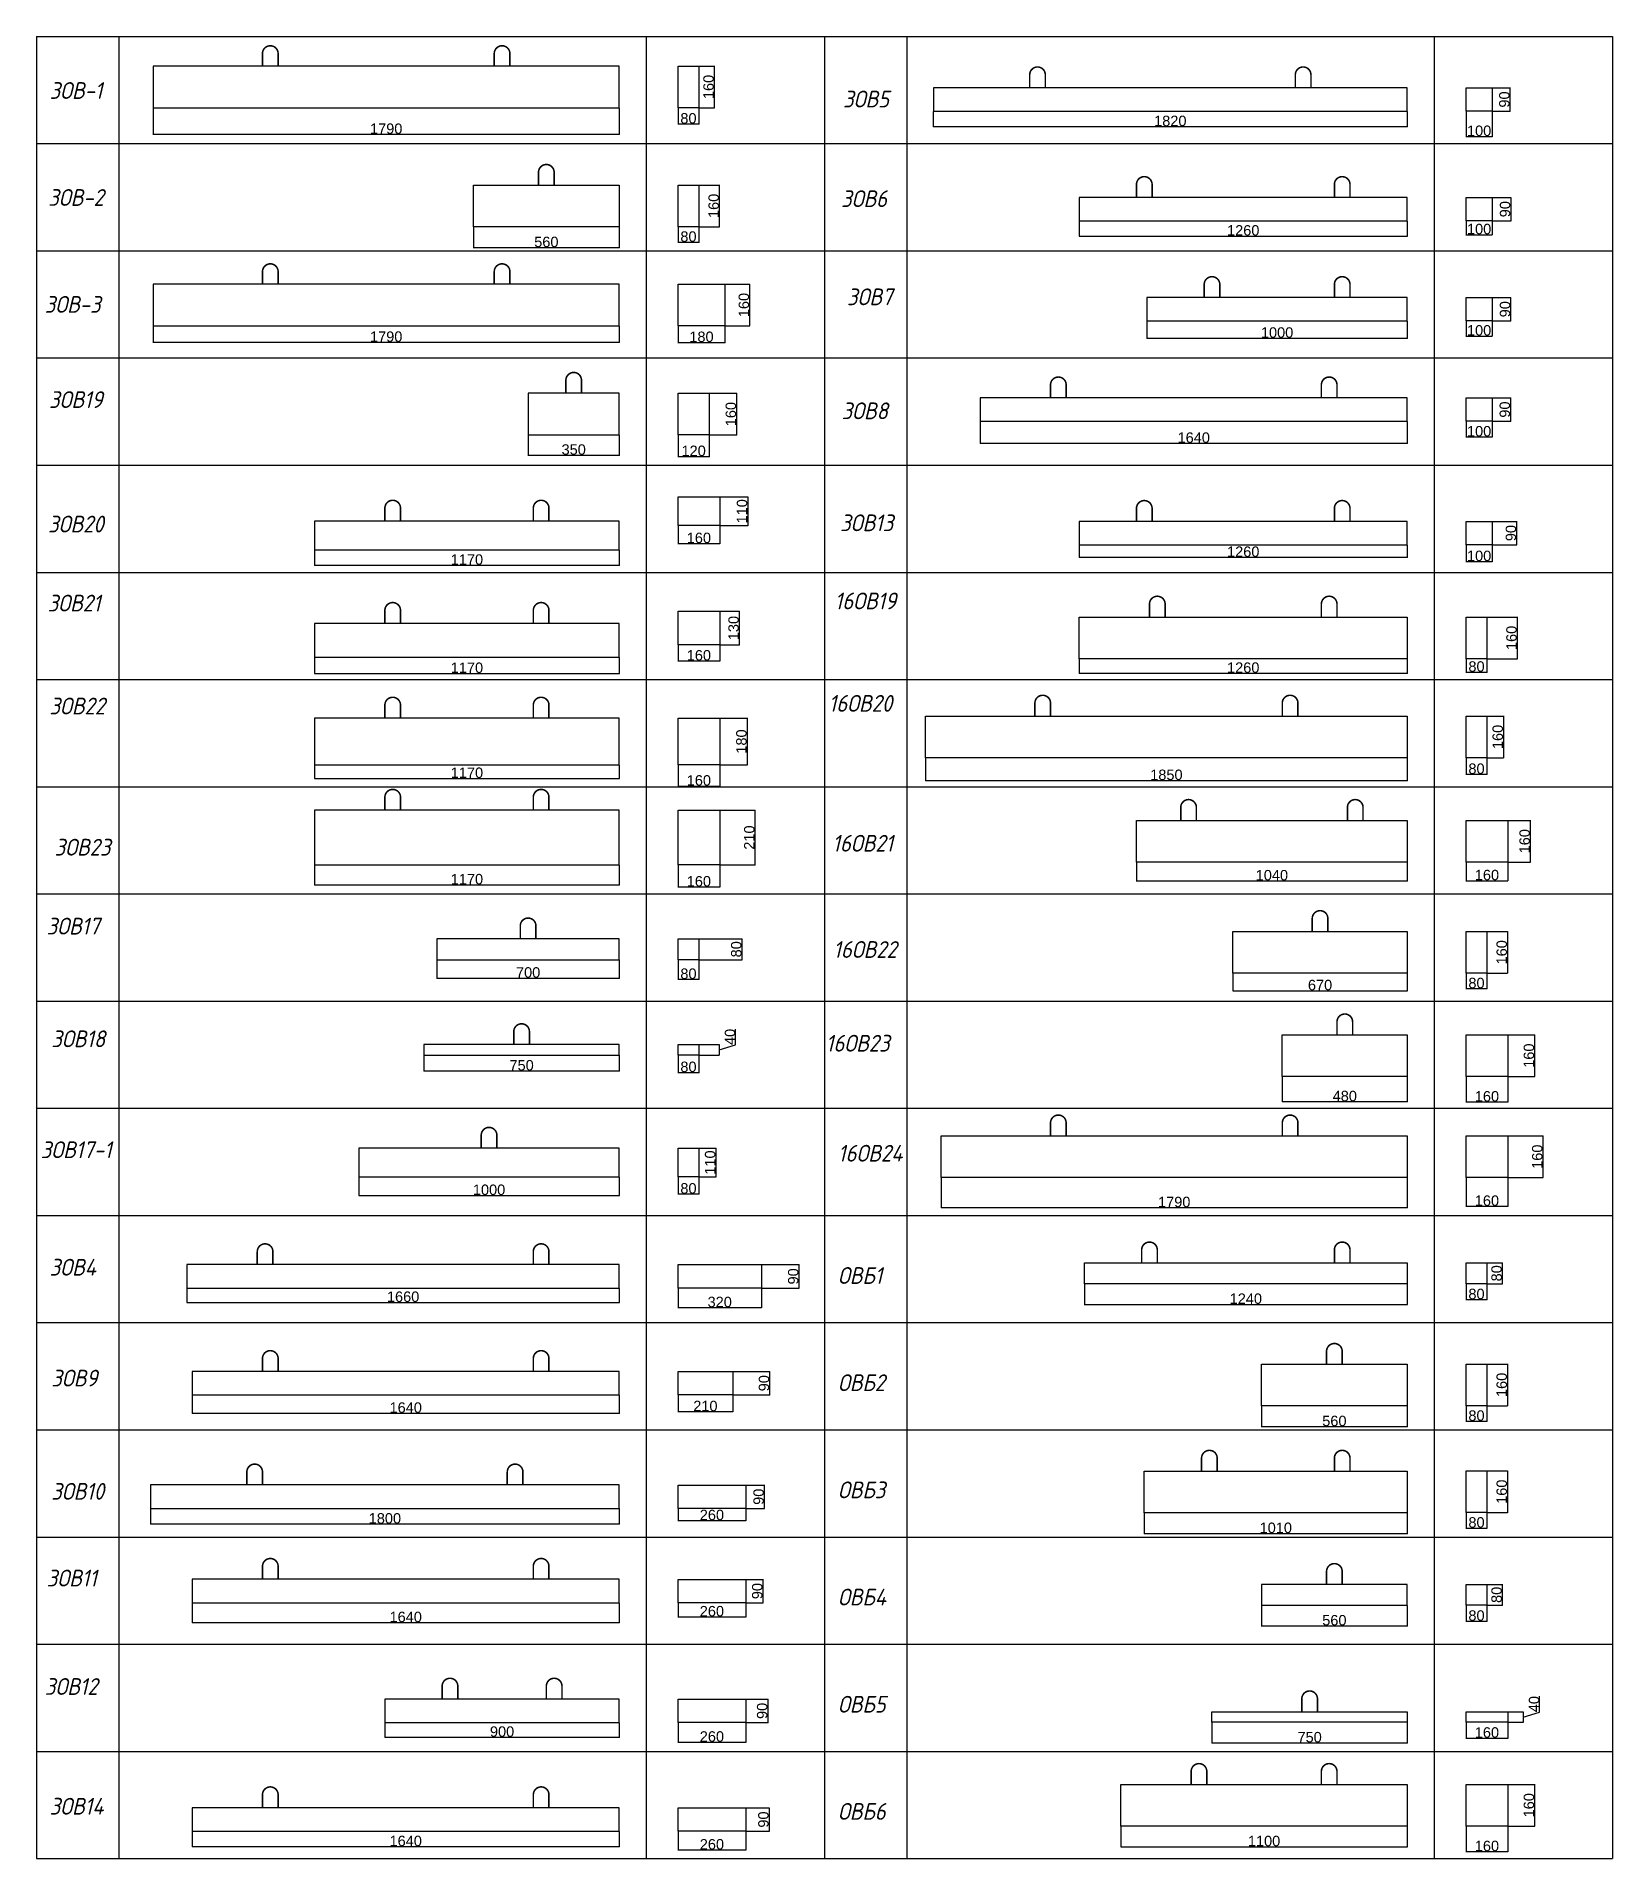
# Model space of a CAD drawing. Header units: millimetres. Extents: x -300689 to 10556, y -104928 to 107291.
# Drawn here: x 4504 to 10556, y 20916 to 27916 of the extents above; entities that cross this region are included whole.
import ezdxf

# ---------------------------------------------------------------- set-up
doc = ezdxf.new("R2010")
doc.units = ezdxf.units.MM
doc.layers.add('линии', color=7, linetype='Continuous')
doc.layers.add('толстая', color=7, linetype='Continuous', lineweight=60)
doc.styles.add('Arial', font='arial.ttf')
doc.styles.add('чертежный', font='isocpeui.ttf', dxfattribs={"width": 0.9})
doc.dimstyles.new('Копия 1-1', dxfattribs={"dimscale": 0, "dimtxt": 40, "dimasz": 2, "dimexe": 1, "dimexo": 1, "dimgap": 1, "dimtad": 1, "dimdec": 0, "dimzin": 0, "dimdsep": 46, "dimtxsty": 'Arial', "dimblk1": 'ARCHTICK', "dimblk2": 'ARCHTICK', "dimsah": 1, "dimcen": 3, "dimdle": 0.5, "dimclrd": 256, "dimclre": 256, "dimclrt": 256, "dimadec": 0, "dimazin": 0, "dimtfac": 1, "dimtdec": 0, "dimtofl": 0, "dimtmove": 1, "dimatfit": 3, "dimldrblk": 'DOTSMALL', "dimfxl": 0, "dimtolj": 1, "dimtzin": 0, "dimarcsym": 0})

msp = doc.modelspace()

# ---------------------------------------------------------------- texts
at = {"layer": 'толстая', "lineweight": 25, "style": 'чертежный', "width": 0.9}
for s, p in [('3ОВ-1', (4553.9339, 27675.6794)), ('3ОВ-2', (4548.8157, 27264.7893)), ('3ОВ-3', (4535.3565, 26854.1049)), ('3ОВ19', (4551.9016, 26488.3111)), ('16ОВ19', (7568.915, 25714.8578)), ('16ОВ20', (7545.7946, 25321.4218)), ('16ОВ21', (7559.996, 24784.0085)), ('16ОВ22', (7563.5744, 24375.8758)), ('16ОВ23', (7534.9483, 24015.8593)), ('16ОВ24', (7581.4656, 23593.2656)), ('ОВБ1', (7581.4656, 23123.5038)), ('ОВБ2', (7581.4656, 22711.7583)), ('ОВБ3', (7581.4656, 22300.0128)), ('ОВБ6', (7581.4656, 21064.7762))]:
    msp.add_text(s, height=64.35758, dxfattribs=at).set_placement(p)
at = {"layer": 'толстая', "color": 1, "lineweight": 25, "style": 'чертежный', "width": 0.9}
for s, p in [('3ОВ5', (7601.056, 27642.9579)), ('3ОВ6', (7593.425, 27260.1361)), ('3ОВ7', (7615.915, 26883.0558)), ('3ОВ8', (7595.1906, 26445.166)), ('3ОВ20', (4548.2168, 26010.1911)), ('3ОВ13', (7589.809, 26014.9423)), ('3ОВ21', (4546.7122, 25706.6055)), ('3ОВ22', (4553.6037, 25311.204)), ('3ОВ23', (4573.2534, 24768.8599)), ('3ОВ17', (4542.7314, 24465.6565)), ('3ОВ18', (4560.6056, 24032.8117)), ('3ОВ17-1', (4520.0447, 23606.5632)), ('3ОВ4', (4554.3958, 23155.3331)), ('3ОВ9', (4560.5585, 22729.4278)), ('3ОВ10', (4560.3256, 22294.3701)), ('3ОВ11', (4543.2191, 21961.1558)), ('ОВБ4', (7581.4656, 21888.2672)), ('3ОВ12', (4535.7665, 21544.6807)), ('ОВБ5', (7581.4656, 21476.5217)), ('3ОВ14', (4554.2727, 21084.6566))]:
    msp.add_text(s, height=64.35758, dxfattribs=at).set_placement(p)

# ---------------------------------------------------------------- blocks, each defined once
blk = doc.blocks.new('_ARCHTICK')
at = {"color": 0, "linetype": 'ByBlock', "ltscale": 10, "const_width": 0.15}
blk.add_lwpolyline([(-0.5, -0.5), (0.5, 0.5)], dxfattribs=at)
blk = doc.blocks.new('*D17')
at = {"layer": 'Defpoints', "color": 0, "linetype": 'ByBlock', "ltscale": 0.25}
for p in [(4951.7, 27641.6), (6741.7, 27641.6), (6741.7, 27539.6)]:
    blk.add_point(p, dxfattribs=at)
at = {"layer": 'линии', "linetype": 'ByBlock', "lineweight": -2, "ltscale": 0.25}
for p, q in [((4951.7, 27640.6), (4951.7, 27538.6)), ((6741.7, 27640.6), (6741.7, 27538.6)), ((4951.2, 27539.6), (6742.2, 27539.6))]:
    blk.add_line(p, q, dxfattribs=at)
at = {"layer": 'линии', "linetype": 'ByBlock', "lineweight": -2, "ltscale": 0.25, "xscale": 2, "yscale": 2, "zscale": 2, "rotation": 180}
blk.add_blockref('_ARCHTICK', (4951.7, 27539.6), dxfattribs=at)
at = {"layer": 'линии', "linetype": 'ByBlock', "lineweight": -2, "ltscale": 0.25, "xscale": 2, "yscale": 2, "zscale": 2}
blk.add_blockref('_ARCHTICK', (6741.7, 27539.6), dxfattribs=at)
at = {"layer": 'линии', "linetype": 'ByBlock', "ltscale": 0.25, "insert": (5846.7, 27561), "char_height": 40, "attachment_point": 5, "style": 'Arial'}
blk.add_mtext('\\A1;1790', dxfattribs=at)
blk = doc.blocks.new('_DotSmall')
at = {"color": 0, "linetype": 'ByBlock', "const_width": 0.5}
blk.add_lwpolyline([(-0.0625, 0, 1), (0.0625, 0, 1)], format="xyb", close=True, dxfattribs=at)
blk = doc.blocks.new('*D18')
at = {"layer": 'Defpoints', "color": 0, "linetype": 'ByBlock', "ltscale": 0.25}
for p in [(6967.4, 27641.6), (7047.4, 27641.6), (7047.4, 27579.5)]:
    blk.add_point(p, dxfattribs=at)
at = {"layer": 'линии', "linetype": 'ByBlock', "lineweight": -2, "ltscale": 0.25}
for p, q in [((6966.9, 27579.5), (7047.9, 27579.5)), ((6967.4, 27640.6), (6967.4, 27578.5)), ((7047.4, 27640.6), (7047.4, 27578.5))]:
    blk.add_line(p, q, dxfattribs=at)
at = {"layer": 'линии', "linetype": 'ByBlock', "lineweight": -2, "ltscale": 0.25, "xscale": 2, "yscale": 2, "zscale": 2, "rotation": 180}
blk.add_blockref('_ARCHTICK', (6967.4, 27579.5), dxfattribs=at)
at = {"layer": 'линии', "linetype": 'ByBlock', "lineweight": -2, "ltscale": 0.25, "xscale": 2, "yscale": 2, "zscale": 2}
blk.add_blockref('_ARCHTICK', (7047.4, 27579.5), dxfattribs=at)
at = {"layer": 'линии', "linetype": 'ByBlock', "ltscale": 0.25, "insert": (7007.4, 27600.9), "char_height": 40, "attachment_point": 5, "style": 'Arial'}
blk.add_mtext('\\A1;80', dxfattribs=at)
blk = doc.blocks.new('*D19')
at = {"layer": 'Defpoints', "color": 0, "linetype": 'ByBlock', "ltscale": 0.25}
for p in [(7047.4, 27801.6), (7047.4, 27641.6), (7106.1, 27641.6)]:
    blk.add_point(p, dxfattribs=at)
at = {"layer": 'линии', "linetype": 'ByBlock', "lineweight": -2, "ltscale": 0.25}
for p, q in [((7048.4, 27801.6), (7107.1, 27801.6)), ((7106.1, 27802.1), (7106.1, 27641.1)), ((7048.4, 27641.6), (7107.1, 27641.6))]:
    blk.add_line(p, q, dxfattribs=at)
at = {"layer": 'линии', "linetype": 'ByBlock', "lineweight": -2, "ltscale": 0.25, "xscale": 2, "yscale": 2, "zscale": 2}
for p, rotation in [((7106.1, 27801.6), 90), ((7106.1, 27641.6), 270)]:
    blk.add_blockref('_ARCHTICK', p, dxfattribs=dict(at, rotation=rotation))
at = {"layer": 'линии', "linetype": 'ByBlock', "ltscale": 0.25, "insert": (7084.7, 27721.6), "char_height": 40, "attachment_point": 5, "rotation": 90, "style": 'Arial'}
blk.add_mtext('\\A1;160', dxfattribs=at)
blk = doc.blocks.new('*D20')
at = {"layer": 'Defpoints', "color": 0, "linetype": 'ByBlock', "ltscale": 0.25}
for p in [(9993.5, 21890), (10073.5, 21890), (10073.5, 21827.9)]:
    blk.add_point(p, dxfattribs=at)
at = {"layer": 'линии', "linetype": 'ByBlock', "lineweight": -2, "ltscale": 0.25}
for p, q in [((9993.5, 21889), (9993.5, 21826.9)), ((10073.5, 21889), (10073.5, 21826.9)), ((9993, 21827.9), (10074, 21827.9))]:
    blk.add_line(p, q, dxfattribs=at)
at = {"layer": 'линии', "linetype": 'ByBlock', "lineweight": -2, "ltscale": 0.25, "xscale": 2, "yscale": 2, "zscale": 2, "rotation": 180}
blk.add_blockref('_ARCHTICK', (9993.5, 21827.9), dxfattribs=at)
at = {"layer": 'линии', "linetype": 'ByBlock', "lineweight": -2, "ltscale": 0.25, "xscale": 2, "yscale": 2, "zscale": 2}
blk.add_blockref('_ARCHTICK', (10073.5, 21827.9), dxfattribs=at)
at = {"layer": 'линии', "linetype": 'ByBlock', "ltscale": 0.25, "insert": (10033.5, 21849.3), "char_height": 40, "attachment_point": 5, "style": 'Arial'}
blk.add_mtext('\\A1;80', dxfattribs=at)
blk = doc.blocks.new('*D21')
at = {"layer": 'Defpoints', "color": 0, "linetype": 'ByBlock', "ltscale": 0.25}
for p in [(10073.5, 21969), (10073.5, 21889), (10132.2, 21889)]:
    blk.add_point(p, dxfattribs=at)
at = {"layer": 'линии', "linetype": 'ByBlock', "lineweight": -2, "ltscale": 0.25}
for p, q in [((10074.5, 21969), (10133.2, 21969)), ((10132.2, 21969.5), (10132.2, 21888.5)), ((10074.5, 21889), (10133.2, 21889))]:
    blk.add_line(p, q, dxfattribs=at)
at = {"layer": 'линии', "linetype": 'ByBlock', "lineweight": -2, "ltscale": 0.25, "xscale": 2, "yscale": 2, "zscale": 2}
for p, rotation in [((10132.2, 21969), 90), ((10132.2, 21889), 270)]:
    blk.add_blockref('_ARCHTICK', p, dxfattribs=dict(at, rotation=rotation))
at = {"layer": 'линии', "linetype": 'ByBlock', "ltscale": 0.25, "insert": (10110.8, 21929), "char_height": 40, "attachment_point": 5, "rotation": 90, "style": 'Arial'}
blk.add_mtext('\\A1;80', dxfattribs=at)
blk = doc.blocks.new('*D22')
at = {"layer": 'Defpoints', "color": 0, "linetype": 'ByBlock', "ltscale": 0.25}
for p in [(6967.4, 26803.8), (7147.4, 26803.8), (7147.4, 26740.1)]:
    blk.add_point(p, dxfattribs=at)
at = {"layer": 'линии', "linetype": 'ByBlock', "lineweight": -2, "ltscale": 0.25}
for p, q in [((6966.9, 26740.1), (7147.9, 26740.1)), ((6967.4, 26802.8), (6967.4, 26739.1)), ((7147.4, 26802.8), (7147.4, 26739.1))]:
    blk.add_line(p, q, dxfattribs=at)
at = {"layer": 'линии', "linetype": 'ByBlock', "lineweight": -2, "ltscale": 0.25, "xscale": 2, "yscale": 2, "zscale": 2, "rotation": 180}
blk.add_blockref('_ARCHTICK', (6967.4, 26740.1), dxfattribs=at)
at = {"layer": 'линии', "linetype": 'ByBlock', "lineweight": -2, "ltscale": 0.25, "xscale": 2, "yscale": 2, "zscale": 2}
blk.add_blockref('_ARCHTICK', (7147.4, 26740.1), dxfattribs=at)
at = {"layer": 'линии', "linetype": 'ByBlock', "ltscale": 0.25, "insert": (7057.4, 26761.6), "char_height": 40, "attachment_point": 5, "style": 'Arial'}
blk.add_mtext('\\A1;180', dxfattribs=at)
blk = doc.blocks.new('*D23')
at = {"layer": 'Defpoints', "color": 0, "linetype": 'ByBlock', "ltscale": 0.25}
for p in [(7147.4, 26963.8), (7147.4, 26803.8), (7241.7, 26803.8)]:
    blk.add_point(p, dxfattribs=at)
at = {"layer": 'линии', "linetype": 'ByBlock', "lineweight": -2, "ltscale": 0.25}
for p, q in [((7148.4, 26963.8), (7242.7, 26963.8)), ((7241.7, 26964.3), (7241.7, 26803.3)), ((7148.4, 26803.8), (7242.7, 26803.8))]:
    blk.add_line(p, q, dxfattribs=at)
at = {"layer": 'линии', "linetype": 'ByBlock', "lineweight": -2, "ltscale": 0.25, "xscale": 2, "yscale": 2, "zscale": 2}
for p, rotation in [((7241.7, 26963.8), 90), ((7241.7, 26803.8), 270)]:
    blk.add_blockref('_ARCHTICK', p, dxfattribs=dict(at, rotation=rotation))
at = {"layer": 'линии', "linetype": 'ByBlock', "ltscale": 0.25, "insert": (7220.3, 26883.8), "char_height": 40, "attachment_point": 5, "rotation": 90, "style": 'Arial'}
blk.add_mtext('\\A1;160', dxfattribs=at)
blk = doc.blocks.new('*D24')
at = {"layer": 'Defpoints', "color": 0, "linetype": 'ByBlock', "ltscale": 0.25}
for p in [(7087.4, 26544.8), (7087.4, 26384.8), (7191.8, 26384.8)]:
    blk.add_point(p, dxfattribs=at)
at = {"layer": 'линии', "linetype": 'ByBlock', "lineweight": -2, "ltscale": 0.25}
for p, q in [((7088.4, 26544.8), (7192.8, 26544.8)), ((7191.8, 26545.3), (7191.8, 26384.3)), ((7088.4, 26384.8), (7192.8, 26384.8))]:
    blk.add_line(p, q, dxfattribs=at)
at = {"layer": 'линии', "linetype": 'ByBlock', "lineweight": -2, "ltscale": 0.25, "xscale": 2, "yscale": 2, "zscale": 2}
for p, rotation in [((7191.8, 26544.8), 90), ((7191.8, 26384.8), 270)]:
    blk.add_blockref('_ARCHTICK', p, dxfattribs=dict(at, rotation=rotation))
at = {"layer": 'линии', "linetype": 'ByBlock', "ltscale": 0.25, "insert": (7170.4, 26464.8), "char_height": 40, "attachment_point": 5, "rotation": 90, "style": 'Arial'}
blk.add_mtext('\\A1;160', dxfattribs=at)
blk = doc.blocks.new('*D25')
at = {"layer": 'Defpoints', "color": 0, "linetype": 'ByBlock', "ltscale": 0.25}
for p in [(6967.4, 26384.8), (7087.4, 26384.8), (7087.4, 26302.1)]:
    blk.add_point(p, dxfattribs=at)
at = {"layer": 'линии', "linetype": 'ByBlock', "lineweight": -2, "ltscale": 0.25}
for p, q in [((6967.4, 26383.8), (6967.4, 26301.1)), ((7087.4, 26383.8), (7087.4, 26301.1)), ((6966.9, 26302.1), (7087.9, 26302.1))]:
    blk.add_line(p, q, dxfattribs=at)
at = {"layer": 'линии', "linetype": 'ByBlock', "lineweight": -2, "ltscale": 0.25, "xscale": 2, "yscale": 2, "zscale": 2, "rotation": 180}
blk.add_blockref('_ARCHTICK', (6967.4, 26302.1), dxfattribs=at)
at = {"layer": 'линии', "linetype": 'ByBlock', "lineweight": -2, "ltscale": 0.25, "xscale": 2, "yscale": 2, "zscale": 2}
blk.add_blockref('_ARCHTICK', (7087.4, 26302.1), dxfattribs=at)
at = {"layer": 'линии', "linetype": 'ByBlock', "ltscale": 0.25, "insert": (7027.4, 26323.5), "char_height": 40, "attachment_point": 5, "style": 'Arial'}
blk.add_mtext('\\A1;120', dxfattribs=at)
blk = doc.blocks.new('*D26')
at = {"layer": 'Defpoints', "color": 0, "linetype": 'ByBlock', "ltscale": 0.25}
for p in [(6967.4, 26036.4), (7127.4, 26036.4), (7127.4, 25967.7)]:
    blk.add_point(p, dxfattribs=at)
at = {"layer": 'линии', "linetype": 'ByBlock', "lineweight": -2, "ltscale": 0.25}
for p, q in [((6967.4, 26035.4), (6967.4, 25966.7)), ((7127.4, 26035.4), (7127.4, 25966.7)), ((6966.9, 25967.7), (7127.9, 25967.7))]:
    blk.add_line(p, q, dxfattribs=at)
at = {"layer": 'линии', "linetype": 'ByBlock', "lineweight": -2, "ltscale": 0.25, "xscale": 2, "yscale": 2, "zscale": 2, "rotation": 180}
blk.add_blockref('_ARCHTICK', (6967.4, 25967.7), dxfattribs=at)
at = {"layer": 'линии', "linetype": 'ByBlock', "lineweight": -2, "ltscale": 0.25, "xscale": 2, "yscale": 2, "zscale": 2}
blk.add_blockref('_ARCHTICK', (7127.4, 25967.7), dxfattribs=at)
at = {"layer": 'линии', "linetype": 'ByBlock', "ltscale": 0.25, "insert": (7047.4, 25989.1), "char_height": 40, "attachment_point": 5, "style": 'Arial'}
blk.add_mtext('\\A1;160', dxfattribs=at)
blk = doc.blocks.new('*D27')
at = {"layer": 'Defpoints', "color": 0, "linetype": 'ByBlock', "ltscale": 0.25}
for p in [(7127.4, 26146.4), (7127.4, 26036.4), (7234.8, 26036.4)]:
    blk.add_point(p, dxfattribs=at)
at = {"layer": 'линии', "linetype": 'ByBlock', "lineweight": -2, "ltscale": 0.25}
for p, q in [((7128.4, 26146.4), (7235.8, 26146.4)), ((7234.8, 26146.9), (7234.8, 26035.9)), ((7128.4, 26036.4), (7235.8, 26036.4))]:
    blk.add_line(p, q, dxfattribs=at)
at = {"layer": 'линии', "linetype": 'ByBlock', "lineweight": -2, "ltscale": 0.25, "xscale": 2, "yscale": 2, "zscale": 2}
for p, rotation in [((7234.8, 26146.4), 90), ((7234.8, 26036.4), 270)]:
    blk.add_blockref('_ARCHTICK', p, dxfattribs=dict(at, rotation=rotation))
at = {"layer": 'линии', "linetype": 'ByBlock', "ltscale": 0.25, "insert": (7213.4, 26091.4), "char_height": 40, "attachment_point": 5, "rotation": 90, "style": 'Arial'}
blk.add_mtext('\\A1;110', dxfattribs=at)
blk = doc.blocks.new('*D28')
at = {"layer": 'Defpoints', "color": 0, "linetype": 'ByBlock', "ltscale": 0.25}
for p in [(6967.4, 25577.9), (7127.4, 25577.9), (7127.4, 25516.6)]:
    blk.add_point(p, dxfattribs=at)
at = {"layer": 'линии', "linetype": 'ByBlock', "lineweight": -2, "ltscale": 0.25}
for p, q in [((6967.4, 25576.9), (6967.4, 25515.6)), ((7127.4, 25576.9), (7127.4, 25515.6)), ((6966.9, 25516.6), (7127.9, 25516.6))]:
    blk.add_line(p, q, dxfattribs=at)
at = {"layer": 'линии', "linetype": 'ByBlock', "lineweight": -2, "ltscale": 0.25, "xscale": 2, "yscale": 2, "zscale": 2, "rotation": 180}
blk.add_blockref('_ARCHTICK', (6967.4, 25516.6), dxfattribs=at)
at = {"layer": 'линии', "linetype": 'ByBlock', "lineweight": -2, "ltscale": 0.25, "xscale": 2, "yscale": 2, "zscale": 2}
blk.add_blockref('_ARCHTICK', (7127.4, 25516.6), dxfattribs=at)
at = {"layer": 'линии', "linetype": 'ByBlock', "ltscale": 0.25, "insert": (7047.4, 25538), "char_height": 40, "attachment_point": 5, "style": 'Arial'}
blk.add_mtext('\\A1;160', dxfattribs=at)
blk = doc.blocks.new('*D29')
at = {"layer": 'Defpoints', "color": 0, "linetype": 'ByBlock', "ltscale": 0.25}
for p in [(7127.4, 25707.9), (7127.4, 25577.9), (7202.3, 25577.9)]:
    blk.add_point(p, dxfattribs=at)
at = {"layer": 'линии', "linetype": 'ByBlock', "lineweight": -2, "ltscale": 0.25}
for p, q in [((7128.4, 25707.9), (7203.3, 25707.9)), ((7202.3, 25708.4), (7202.3, 25577.4)), ((7128.4, 25577.9), (7203.3, 25577.9))]:
    blk.add_line(p, q, dxfattribs=at)
at = {"layer": 'линии', "linetype": 'ByBlock', "lineweight": -2, "ltscale": 0.25, "xscale": 2, "yscale": 2, "zscale": 2}
for p, rotation in [((7202.3, 25707.9), 90), ((7202.3, 25577.9), 270)]:
    blk.add_blockref('_ARCHTICK', p, dxfattribs=dict(at, rotation=rotation))
at = {"layer": 'линии', "linetype": 'ByBlock', "ltscale": 0.25, "insert": (7180.9, 25642.9), "char_height": 40, "attachment_point": 5, "rotation": 90, "style": 'Arial'}
blk.add_mtext('\\A1;130', dxfattribs=at)
blk = doc.blocks.new('*D30')
at = {"layer": 'Defpoints', "color": 0, "linetype": 'ByBlock', "ltscale": 0.25}
for p in [(7127.4, 25297), (7127.4, 25117), (7232.4, 25117)]:
    blk.add_point(p, dxfattribs=at)
at = {"layer": 'линии', "linetype": 'ByBlock', "lineweight": -2, "ltscale": 0.25}
for p, q in [((7128.4, 25297), (7233.4, 25297)), ((7232.4, 25297.5), (7232.4, 25116.5)), ((7128.4, 25117), (7233.4, 25117))]:
    blk.add_line(p, q, dxfattribs=at)
at = {"layer": 'линии', "linetype": 'ByBlock', "lineweight": -2, "ltscale": 0.25, "xscale": 2, "yscale": 2, "zscale": 2}
for p, rotation in [((7232.4, 25297), 90), ((7232.4, 25117), 270)]:
    blk.add_blockref('_ARCHTICK', p, dxfattribs=dict(at, rotation=rotation))
at = {"layer": 'линии', "linetype": 'ByBlock', "ltscale": 0.25, "insert": (7211, 25207), "char_height": 40, "attachment_point": 5, "rotation": 90, "style": 'Arial'}
blk.add_mtext('\\A1;180', dxfattribs=at)
blk = doc.blocks.new('*D31')
at = {"layer": 'Defpoints', "color": 0, "linetype": 'ByBlock', "ltscale": 0.25}
for p in [(7127.4, 24943.1), (7127.4, 24733.1), (7262.6, 24733.1)]:
    blk.add_point(p, dxfattribs=at)
at = {"layer": 'линии', "linetype": 'ByBlock', "lineweight": -2, "ltscale": 0.25}
for p, q in [((7128.4, 24943.1), (7263.6, 24943.1)), ((7262.6, 24943.6), (7262.6, 24732.6)), ((7128.4, 24733.1), (7263.6, 24733.1))]:
    blk.add_line(p, q, dxfattribs=at)
at = {"layer": 'линии', "linetype": 'ByBlock', "lineweight": -2, "ltscale": 0.25, "xscale": 2, "yscale": 2, "zscale": 2}
for p, rotation in [((7262.6, 24943.1), 90), ((7262.6, 24733.1), 270)]:
    blk.add_blockref('_ARCHTICK', p, dxfattribs=dict(at, rotation=rotation))
at = {"layer": 'линии', "linetype": 'ByBlock', "ltscale": 0.25, "insert": (7241.2, 24838.1), "char_height": 40, "attachment_point": 5, "rotation": 90, "style": 'Arial'}
blk.add_mtext('\\A1;210', dxfattribs=at)
blk = doc.blocks.new('*D32')
at = {"layer": 'Defpoints', "color": 0, "linetype": 'ByBlock', "ltscale": 0.25}
for p in [(6967.4, 25117), (7127.4, 25117), (7127.4, 25036.1)]:
    blk.add_point(p, dxfattribs=at)
at = {"layer": 'линии', "linetype": 'ByBlock', "lineweight": -2, "ltscale": 0.25}
for p, q in [((6967.4, 25116), (6967.4, 25035.1)), ((7127.4, 25116), (7127.4, 25035.1)), ((6966.9, 25036.1), (7127.9, 25036.1))]:
    blk.add_line(p, q, dxfattribs=at)
at = {"layer": 'линии', "linetype": 'ByBlock', "lineweight": -2, "ltscale": 0.25, "xscale": 2, "yscale": 2, "zscale": 2, "rotation": 180}
blk.add_blockref('_ARCHTICK', (6967.4, 25036.1), dxfattribs=at)
at = {"layer": 'линии', "linetype": 'ByBlock', "lineweight": -2, "ltscale": 0.25, "xscale": 2, "yscale": 2, "zscale": 2}
blk.add_blockref('_ARCHTICK', (7127.4, 25036.1), dxfattribs=at)
at = {"layer": 'линии', "linetype": 'ByBlock', "ltscale": 0.25, "insert": (7047.4, 25057.5), "char_height": 40, "attachment_point": 5, "style": 'Arial'}
blk.add_mtext('\\A1;160', dxfattribs=at)
blk = doc.blocks.new('*D33')
at = {"layer": 'Defpoints', "color": 0, "linetype": 'ByBlock', "ltscale": 0.25}
for p in [(6967.4, 24733.1), (7127.4, 24733.1), (7127.4, 24648.4)]:
    blk.add_point(p, dxfattribs=at)
at = {"layer": 'линии', "linetype": 'ByBlock', "lineweight": -2, "ltscale": 0.25}
for p, q in [((6967.4, 24732.1), (6967.4, 24647.4)), ((7127.4, 24732.1), (7127.4, 24647.4)), ((6966.9, 24648.4), (7127.9, 24648.4))]:
    blk.add_line(p, q, dxfattribs=at)
at = {"layer": 'линии', "linetype": 'ByBlock', "lineweight": -2, "ltscale": 0.25, "xscale": 2, "yscale": 2, "zscale": 2, "rotation": 180}
blk.add_blockref('_ARCHTICK', (6967.4, 24648.4), dxfattribs=at)
at = {"layer": 'линии', "linetype": 'ByBlock', "lineweight": -2, "ltscale": 0.25, "xscale": 2, "yscale": 2, "zscale": 2}
blk.add_blockref('_ARCHTICK', (7127.4, 24648.4), dxfattribs=at)
at = {"layer": 'линии', "linetype": 'ByBlock', "ltscale": 0.25, "insert": (7047.4, 24669.8), "char_height": 40, "attachment_point": 5, "style": 'Arial'}
blk.add_mtext('\\A1;160', dxfattribs=at)
blk = doc.blocks.new('*D34')
at = {"layer": 'Defpoints', "color": 0, "linetype": 'ByBlock', "ltscale": 0.25}
for p in [(7047.4, 24448.9), (7047.4, 24368.9), (7212.5, 24368.9)]:
    blk.add_point(p, dxfattribs=at)
at = {"layer": 'линии', "linetype": 'ByBlock', "lineweight": -2, "ltscale": 0.25}
for p, q in [((7048.4, 24448.9), (7213.5, 24448.9)), ((7212.5, 24449.4), (7212.5, 24368.4)), ((7048.4, 24368.9), (7213.5, 24368.9))]:
    blk.add_line(p, q, dxfattribs=at)
at = {"layer": 'линии', "linetype": 'ByBlock', "lineweight": -2, "ltscale": 0.25, "xscale": 2, "yscale": 2, "zscale": 2}
for p, rotation in [((7212.5, 24448.9), 90), ((7212.5, 24368.9), 270)]:
    blk.add_blockref('_ARCHTICK', p, dxfattribs=dict(at, rotation=rotation))
at = {"layer": 'линии', "linetype": 'ByBlock', "ltscale": 0.25, "insert": (7191.1, 24408.9), "char_height": 40, "attachment_point": 5, "rotation": 90, "style": 'Arial'}
blk.add_mtext('\\A1;80', dxfattribs=at)
blk = doc.blocks.new('*D35')
at = {"layer": 'Defpoints', "color": 0, "linetype": 'ByBlock', "ltscale": 0.25}
for p in [(6967.4, 24368.9), (7047.4, 24368.9), (7047.4, 24293.5)]:
    blk.add_point(p, dxfattribs=at)
at = {"layer": 'линии', "linetype": 'ByBlock', "lineweight": -2, "ltscale": 0.25}
for p, q in [((6967.4, 24367.9), (6967.4, 24292.5)), ((7047.4, 24367.9), (7047.4, 24292.5)), ((6966.9, 24293.5), (7047.9, 24293.5))]:
    blk.add_line(p, q, dxfattribs=at)
at = {"layer": 'линии', "linetype": 'ByBlock', "lineweight": -2, "ltscale": 0.25, "xscale": 2, "yscale": 2, "zscale": 2, "rotation": 180}
blk.add_blockref('_ARCHTICK', (6967.4, 24293.5), dxfattribs=at)
at = {"layer": 'линии', "linetype": 'ByBlock', "lineweight": -2, "ltscale": 0.25, "xscale": 2, "yscale": 2, "zscale": 2}
blk.add_blockref('_ARCHTICK', (7047.4, 24293.5), dxfattribs=at)
at = {"layer": 'линии', "linetype": 'ByBlock', "ltscale": 0.25, "insert": (7007.4, 24314.9), "char_height": 40, "attachment_point": 5, "style": 'Arial'}
blk.add_mtext('\\A1;80', dxfattribs=at)
blk = doc.blocks.new('*D36')
at = {"layer": 'Defpoints', "color": 0, "linetype": 'ByBlock', "ltscale": 0.25}
for p in [(7047.4, 24042.7), (7047.4, 24002.7), (7124.8, 24002.7)]:
    blk.add_point(p, dxfattribs=at)
at = {"layer": 'линии', "linetype": 'ByBlock', "lineweight": -2, "ltscale": 0.25}
for p, q in [((7188.5, 24041.8), (7188.5, 24102.6)), ((7048.4, 24042.7), (7125.8, 24042.7)), ((7124.8, 24043.2), (7124.8, 24002.2)), ((7124.8, 24022.7), (7188.5, 24041.8)), ((7048.4, 24002.7), (7125.8, 24002.7))]:
    blk.add_line(p, q, dxfattribs=at)
at = {"layer": 'линии', "linetype": 'ByBlock', "lineweight": -2, "ltscale": 0.25, "xscale": 2, "yscale": 2, "zscale": 2}
for p, rotation in [((7124.8, 24042.7), 90), ((7124.8, 24002.7), 270)]:
    blk.add_blockref('_ARCHTICK', p, dxfattribs=dict(at, rotation=rotation))
at = {"layer": 'линии', "linetype": 'ByBlock', "ltscale": 0.25, "insert": (7167.1, 24072.2), "char_height": 40, "attachment_point": 5, "rotation": 90, "style": 'Arial'}
blk.add_mtext('\\A1;40', dxfattribs=at)
blk = doc.blocks.new('*D37')
at = {"layer": 'Defpoints', "color": 0, "linetype": 'ByBlock', "ltscale": 0.25}
for p in [(6967.4, 24002.7), (7047.4, 24002.7), (7047.4, 23935.7)]:
    blk.add_point(p, dxfattribs=at)
at = {"layer": 'линии', "linetype": 'ByBlock', "lineweight": -2, "ltscale": 0.25}
for p, q in [((6967.4, 24001.7), (6967.4, 23934.7)), ((7047.4, 24001.7), (7047.4, 23934.7)), ((6966.9, 23935.7), (7047.9, 23935.7))]:
    blk.add_line(p, q, dxfattribs=at)
at = {"layer": 'линии', "linetype": 'ByBlock', "lineweight": -2, "ltscale": 0.25, "xscale": 2, "yscale": 2, "zscale": 2, "rotation": 180}
blk.add_blockref('_ARCHTICK', (6967.4, 23935.7), dxfattribs=at)
at = {"layer": 'линии', "linetype": 'ByBlock', "lineweight": -2, "ltscale": 0.25, "xscale": 2, "yscale": 2, "zscale": 2}
blk.add_blockref('_ARCHTICK', (7047.4, 23935.7), dxfattribs=at)
at = {"layer": 'линии', "linetype": 'ByBlock', "ltscale": 0.25, "insert": (7007.4, 23957.1), "char_height": 40, "attachment_point": 5, "style": 'Arial'}
blk.add_mtext('\\A1;80', dxfattribs=at)
blk = doc.blocks.new('*D38')
at = {"layer": 'Defpoints', "color": 0, "linetype": 'ByBlock', "ltscale": 0.25}
for p in [(7047.4, 23644.7), (7047.4, 23534.7), (7112.2, 23534.7)]:
    blk.add_point(p, dxfattribs=at)
at = {"layer": 'линии', "linetype": 'ByBlock', "lineweight": -2, "ltscale": 0.25}
for p, q in [((7048.4, 23644.7), (7113.2, 23644.7)), ((7112.2, 23645.2), (7112.2, 23534.2)), ((7048.4, 23534.7), (7113.2, 23534.7))]:
    blk.add_line(p, q, dxfattribs=at)
at = {"layer": 'линии', "linetype": 'ByBlock', "lineweight": -2, "ltscale": 0.25, "xscale": 2, "yscale": 2, "zscale": 2}
for p, rotation in [((7112.2, 23644.7), 90), ((7112.2, 23534.7), 270)]:
    blk.add_blockref('_ARCHTICK', p, dxfattribs=dict(at, rotation=rotation))
at = {"layer": 'линии', "linetype": 'ByBlock', "ltscale": 0.25, "insert": (7090.8, 23589.7), "char_height": 40, "attachment_point": 5, "rotation": 90, "style": 'Arial'}
blk.add_mtext('\\A1;110', dxfattribs=at)
blk = doc.blocks.new('*D39')
at = {"layer": 'Defpoints', "color": 0, "linetype": 'ByBlock', "ltscale": 0.25}
for p in [(6967.4, 23534.7), (7047.4, 23534.7), (7047.4, 23468.9)]:
    blk.add_point(p, dxfattribs=at)
at = {"layer": 'линии', "linetype": 'ByBlock', "lineweight": -2, "ltscale": 0.25}
for p, q in [((6967.4, 23533.7), (6967.4, 23467.9)), ((7047.4, 23533.7), (7047.4, 23467.9)), ((6966.9, 23468.9), (7047.9, 23468.9))]:
    blk.add_line(p, q, dxfattribs=at)
at = {"layer": 'линии', "linetype": 'ByBlock', "lineweight": -2, "ltscale": 0.25, "xscale": 2, "yscale": 2, "zscale": 2, "rotation": 180}
blk.add_blockref('_ARCHTICK', (6967.4, 23468.9), dxfattribs=at)
at = {"layer": 'линии', "linetype": 'ByBlock', "lineweight": -2, "ltscale": 0.25, "xscale": 2, "yscale": 2, "zscale": 2}
blk.add_blockref('_ARCHTICK', (7047.4, 23468.9), dxfattribs=at)
at = {"layer": 'линии', "linetype": 'ByBlock', "ltscale": 0.25, "insert": (7007.4, 23490.3), "char_height": 40, "attachment_point": 5, "style": 'Arial'}
blk.add_mtext('\\A1;80', dxfattribs=at)
blk = doc.blocks.new('*D40')
at = {"layer": 'Defpoints', "color": 0, "linetype": 'ByBlock', "ltscale": 0.25}
for p in [(7287.4, 23197.4), (7287.4, 23107.4), (7431.4, 23107.4)]:
    blk.add_point(p, dxfattribs=at)
at = {"layer": 'линии', "linetype": 'ByBlock', "lineweight": -2, "ltscale": 0.25}
for p, q in [((7288.4, 23197.4), (7432.4, 23197.4)), ((7431.4, 23197.9), (7431.4, 23106.9)), ((7288.4, 23107.4), (7432.4, 23107.4))]:
    blk.add_line(p, q, dxfattribs=at)
at = {"layer": 'линии', "linetype": 'ByBlock', "lineweight": -2, "ltscale": 0.25, "xscale": 2, "yscale": 2, "zscale": 2}
for p, rotation in [((7431.4, 23197.4), 90), ((7431.4, 23107.4), 270)]:
    blk.add_blockref('_ARCHTICK', p, dxfattribs=dict(at, rotation=rotation))
at = {"layer": 'линии', "linetype": 'ByBlock', "ltscale": 0.25, "insert": (7410, 23152.4), "char_height": 40, "attachment_point": 5, "rotation": 90, "style": 'Arial'}
blk.add_mtext('\\A1;90', dxfattribs=at)
blk = doc.blocks.new('*D41')
at = {"layer": 'Defpoints', "color": 0, "linetype": 'ByBlock', "ltscale": 0.25}
for p in [(6967.4, 23107.4), (7287.4, 23107.4), (7287.4, 23032.4)]:
    blk.add_point(p, dxfattribs=at)
at = {"layer": 'линии', "linetype": 'ByBlock', "lineweight": -2, "ltscale": 0.25}
for p, q in [((6967.4, 23106.4), (6967.4, 23031.4)), ((7287.4, 23106.4), (7287.4, 23031.4)), ((6966.9, 23032.4), (7287.9, 23032.4))]:
    blk.add_line(p, q, dxfattribs=at)
at = {"layer": 'линии', "linetype": 'ByBlock', "lineweight": -2, "ltscale": 0.25, "xscale": 2, "yscale": 2, "zscale": 2, "rotation": 180}
blk.add_blockref('_ARCHTICK', (6967.4, 23032.4), dxfattribs=at)
at = {"layer": 'линии', "linetype": 'ByBlock', "lineweight": -2, "ltscale": 0.25, "xscale": 2, "yscale": 2, "zscale": 2}
blk.add_blockref('_ARCHTICK', (7287.4, 23032.4), dxfattribs=at)
at = {"layer": 'линии', "linetype": 'ByBlock', "ltscale": 0.25, "insert": (7127.4, 23053.8), "char_height": 40, "attachment_point": 5, "style": 'Arial'}
blk.add_mtext('\\A1;320', dxfattribs=at)
blk = doc.blocks.new('*D42')
at = {"layer": 'Defpoints', "color": 0, "linetype": 'ByBlock', "ltscale": 0.25}
for p in [(7177.4, 22787), (7177.4, 22697), (7319, 22697)]:
    blk.add_point(p, dxfattribs=at)
at = {"layer": 'линии', "linetype": 'ByBlock', "lineweight": -2, "ltscale": 0.25}
for p, q in [((7178.4, 22787), (7320, 22787)), ((7319, 22787.5), (7319, 22696.5)), ((7178.4, 22697), (7320, 22697))]:
    blk.add_line(p, q, dxfattribs=at)
at = {"layer": 'линии', "linetype": 'ByBlock', "lineweight": -2, "ltscale": 0.25, "xscale": 2, "yscale": 2, "zscale": 2}
for p, rotation in [((7319, 22787), 90), ((7319, 22697), 270)]:
    blk.add_blockref('_ARCHTICK', p, dxfattribs=dict(at, rotation=rotation))
at = {"layer": 'линии', "linetype": 'ByBlock', "ltscale": 0.25, "insert": (7297.6, 22742), "char_height": 40, "attachment_point": 5, "rotation": 90, "style": 'Arial'}
blk.add_mtext('\\A1;90', dxfattribs=at)
blk = doc.blocks.new('*D43')
at = {"layer": 'Defpoints', "color": 0, "linetype": 'ByBlock', "ltscale": 0.25}
for p in [(6967.4, 22697), (7177.4, 22697), (7177.4, 22632.7)]:
    blk.add_point(p, dxfattribs=at)
at = {"layer": 'линии', "linetype": 'ByBlock', "lineweight": -2, "ltscale": 0.25}
for p, q in [((6967.4, 22696), (6967.4, 22631.7)), ((7177.4, 22696), (7177.4, 22631.7)), ((6966.9, 22632.7), (7177.9, 22632.7))]:
    blk.add_line(p, q, dxfattribs=at)
at = {"layer": 'линии', "linetype": 'ByBlock', "lineweight": -2, "ltscale": 0.25, "xscale": 2, "yscale": 2, "zscale": 2, "rotation": 180}
blk.add_blockref('_ARCHTICK', (6967.4, 22632.7), dxfattribs=at)
at = {"layer": 'линии', "linetype": 'ByBlock', "lineweight": -2, "ltscale": 0.25, "xscale": 2, "yscale": 2, "zscale": 2}
blk.add_blockref('_ARCHTICK', (7177.4, 22632.7), dxfattribs=at)
at = {"layer": 'линии', "linetype": 'ByBlock', "ltscale": 0.25, "insert": (7072.4, 22654.2), "char_height": 40, "attachment_point": 5, "style": 'Arial'}
blk.add_mtext('\\A1;210', dxfattribs=at)
blk = doc.blocks.new('*D44')
at = {"layer": 'Defpoints', "color": 0, "linetype": 'ByBlock', "ltscale": 0.25}
for p in [(6967.4, 22260.8), (7227.4, 22260.8), (7227.4, 22214.2)]:
    blk.add_point(p, dxfattribs=at)
at = {"layer": 'линии', "linetype": 'ByBlock', "lineweight": -2, "ltscale": 0.25}
for p, q in [((6967.4, 22259.8), (6967.4, 22213.2)), ((7227.4, 22259.8), (7227.4, 22213.2)), ((6966.9, 22214.2), (7227.9, 22214.2))]:
    blk.add_line(p, q, dxfattribs=at)
at = {"layer": 'линии', "linetype": 'ByBlock', "lineweight": -2, "ltscale": 0.25, "xscale": 2, "yscale": 2, "zscale": 2, "rotation": 180}
blk.add_blockref('_ARCHTICK', (6967.4, 22214.2), dxfattribs=at)
at = {"layer": 'линии', "linetype": 'ByBlock', "lineweight": -2, "ltscale": 0.25, "xscale": 2, "yscale": 2, "zscale": 2}
blk.add_blockref('_ARCHTICK', (7227.4, 22214.2), dxfattribs=at)
at = {"layer": 'линии', "linetype": 'ByBlock', "ltscale": 0.25, "insert": (7097.4, 22235.6), "char_height": 40, "attachment_point": 5, "style": 'Arial'}
blk.add_mtext('\\A1;260', dxfattribs=at)
blk = doc.blocks.new('*D45')
at = {"layer": 'Defpoints', "color": 0, "linetype": 'ByBlock', "ltscale": 0.25}
for p in [(7227.4, 22350.8), (7227.4, 22260.8), (7298.4, 22260.8)]:
    blk.add_point(p, dxfattribs=at)
at = {"layer": 'линии', "linetype": 'ByBlock', "lineweight": -2, "ltscale": 0.25}
for p, q in [((7228.4, 22350.8), (7299.4, 22350.8)), ((7298.4, 22351.3), (7298.4, 22260.3)), ((7228.4, 22260.8), (7299.4, 22260.8))]:
    blk.add_line(p, q, dxfattribs=at)
at = {"layer": 'линии', "linetype": 'ByBlock', "lineweight": -2, "ltscale": 0.25, "xscale": 2, "yscale": 2, "zscale": 2}
for p, rotation in [((7298.4, 22350.8), 90), ((7298.4, 22260.8), 270)]:
    blk.add_blockref('_ARCHTICK', p, dxfattribs=dict(at, rotation=rotation))
at = {"layer": 'линии', "linetype": 'ByBlock', "ltscale": 0.25, "insert": (7277, 22305.8), "char_height": 40, "attachment_point": 5, "rotation": 90, "style": 'Arial'}
blk.add_mtext('\\A1;90', dxfattribs=at)
blk = doc.blocks.new('*D46')
at = {"layer": 'Defpoints', "color": 0, "linetype": 'ByBlock', "ltscale": 0.25}
for p in [(7227.4, 21988.3), (7227.4, 21898.3), (7293.2, 21898.3)]:
    blk.add_point(p, dxfattribs=at)
at = {"layer": 'линии', "linetype": 'ByBlock', "lineweight": -2, "ltscale": 0.25}
for p, q in [((7228.4, 21988.3), (7294.2, 21988.3)), ((7293.2, 21988.8), (7293.2, 21897.8)), ((7228.4, 21898.3), (7294.2, 21898.3))]:
    blk.add_line(p, q, dxfattribs=at)
at = {"layer": 'линии', "linetype": 'ByBlock', "lineweight": -2, "ltscale": 0.25, "xscale": 2, "yscale": 2, "zscale": 2}
for p, rotation in [((7293.2, 21988.3), 90), ((7293.2, 21898.3), 270)]:
    blk.add_blockref('_ARCHTICK', p, dxfattribs=dict(at, rotation=rotation))
at = {"layer": 'линии', "linetype": 'ByBlock', "ltscale": 0.25, "insert": (7271.8, 21943.3), "char_height": 40, "attachment_point": 5, "rotation": 90, "style": 'Arial'}
blk.add_mtext('\\A1;90', dxfattribs=at)
blk = doc.blocks.new('*D47')
at = {"layer": 'Defpoints', "color": 0, "linetype": 'ByBlock', "ltscale": 0.25}
for p in [(6967.4, 21898.3), (7227.4, 21898.3), (7227.4, 21844.5)]:
    blk.add_point(p, dxfattribs=at)
at = {"layer": 'линии', "linetype": 'ByBlock', "lineweight": -2, "ltscale": 0.25}
for p, q in [((6966.9, 21844.5), (7227.9, 21844.5)), ((6967.4, 21897.3), (6967.4, 21843.5)), ((7227.4, 21897.3), (7227.4, 21843.5))]:
    blk.add_line(p, q, dxfattribs=at)
at = {"layer": 'линии', "linetype": 'ByBlock', "lineweight": -2, "ltscale": 0.25, "xscale": 2, "yscale": 2, "zscale": 2, "rotation": 180}
blk.add_blockref('_ARCHTICK', (6967.4, 21844.5), dxfattribs=at)
at = {"layer": 'линии', "linetype": 'ByBlock', "lineweight": -2, "ltscale": 0.25, "xscale": 2, "yscale": 2, "zscale": 2}
blk.add_blockref('_ARCHTICK', (7227.4, 21844.5), dxfattribs=at)
at = {"layer": 'линии', "linetype": 'ByBlock', "ltscale": 0.25, "insert": (7097.4, 21866), "char_height": 40, "attachment_point": 5, "style": 'Arial'}
blk.add_mtext('\\A1;260', dxfattribs=at)
blk = doc.blocks.new('*D48')
at = {"layer": 'Defpoints', "color": 0, "linetype": 'ByBlock', "ltscale": 0.25}
for p in [(7227.4, 21528.1), (7227.4, 21438.1), (7312.1, 21438.1)]:
    blk.add_point(p, dxfattribs=at)
at = {"layer": 'линии', "linetype": 'ByBlock', "lineweight": -2, "ltscale": 0.25}
for p, q in [((7228.4, 21528.1), (7313.1, 21528.1)), ((7312.1, 21528.6), (7312.1, 21437.6)), ((7228.4, 21438.1), (7313.1, 21438.1))]:
    blk.add_line(p, q, dxfattribs=at)
at = {"layer": 'линии', "linetype": 'ByBlock', "lineweight": -2, "ltscale": 0.25, "xscale": 2, "yscale": 2, "zscale": 2}
for p, rotation in [((7312.1, 21528.1), 90), ((7312.1, 21438.1), 270)]:
    blk.add_blockref('_ARCHTICK', p, dxfattribs=dict(at, rotation=rotation))
at = {"layer": 'линии', "linetype": 'ByBlock', "ltscale": 0.25, "insert": (7290.7, 21483.1), "char_height": 40, "attachment_point": 5, "rotation": 90, "style": 'Arial'}
blk.add_mtext('\\A1;90', dxfattribs=at)
blk = doc.blocks.new('*D49')
at = {"layer": 'Defpoints', "color": 0, "linetype": 'ByBlock', "ltscale": 0.25}
for p in [(6967.4, 21438.1), (7227.4, 21438.1), (7227.4, 21363.3)]:
    blk.add_point(p, dxfattribs=at)
at = {"layer": 'линии', "linetype": 'ByBlock', "lineweight": -2, "ltscale": 0.25}
for p, q in [((6967.4, 21437.1), (6967.4, 21362.3)), ((7227.4, 21437.1), (7227.4, 21362.3)), ((6966.9, 21363.3), (7227.9, 21363.3))]:
    blk.add_line(p, q, dxfattribs=at)
at = {"layer": 'линии', "linetype": 'ByBlock', "lineweight": -2, "ltscale": 0.25, "xscale": 2, "yscale": 2, "zscale": 2, "rotation": 180}
blk.add_blockref('_ARCHTICK', (6967.4, 21363.3), dxfattribs=at)
at = {"layer": 'линии', "linetype": 'ByBlock', "lineweight": -2, "ltscale": 0.25, "xscale": 2, "yscale": 2, "zscale": 2}
blk.add_blockref('_ARCHTICK', (7227.4, 21363.3), dxfattribs=at)
at = {"layer": 'линии', "linetype": 'ByBlock', "ltscale": 0.25, "insert": (7097.4, 21384.7), "char_height": 40, "attachment_point": 5, "style": 'Arial'}
blk.add_mtext('\\A1;260', dxfattribs=at)
blk = doc.blocks.new('*D50')
at = {"layer": 'Defpoints', "color": 0, "linetype": 'ByBlock', "ltscale": 0.25}
for p in [(7227.4, 21110.8), (7227.4, 21020.8), (7316.9, 21020.8)]:
    blk.add_point(p, dxfattribs=at)
at = {"layer": 'линии', "linetype": 'ByBlock', "lineweight": -2, "ltscale": 0.25}
for p, q in [((7228.4, 21110.8), (7317.9, 21110.8)), ((7316.9, 21111.3), (7316.9, 21020.3)), ((7228.4, 21020.8), (7317.9, 21020.8))]:
    blk.add_line(p, q, dxfattribs=at)
at = {"layer": 'линии', "linetype": 'ByBlock', "lineweight": -2, "ltscale": 0.25, "xscale": 2, "yscale": 2, "zscale": 2}
for p, rotation in [((7316.9, 21110.8), 90), ((7316.9, 21020.8), 270)]:
    blk.add_blockref('_ARCHTICK', p, dxfattribs=dict(at, rotation=rotation))
at = {"layer": 'линии', "linetype": 'ByBlock', "ltscale": 0.25, "insert": (7295.4, 21065.8), "char_height": 40, "attachment_point": 5, "rotation": 90, "style": 'Arial'}
blk.add_mtext('\\A1;90', dxfattribs=at)
blk = doc.blocks.new('*D51')
at = {"layer": 'Defpoints', "color": 0, "linetype": 'ByBlock', "ltscale": 0.25}
for p in [(6967.4, 21020.8), (7227.4, 21020.8), (7227.4, 20949)]:
    blk.add_point(p, dxfattribs=at)
at = {"layer": 'линии', "linetype": 'ByBlock', "lineweight": -2, "ltscale": 0.25}
for p, q in [((6967.4, 21019.8), (6967.4, 20948)), ((7227.4, 21019.8), (7227.4, 20948)), ((6966.9, 20949), (7227.9, 20949))]:
    blk.add_line(p, q, dxfattribs=at)
at = {"layer": 'линии', "linetype": 'ByBlock', "lineweight": -2, "ltscale": 0.25, "xscale": 2, "yscale": 2, "zscale": 2, "rotation": 180}
blk.add_blockref('_ARCHTICK', (6967.4, 20949), dxfattribs=at)
at = {"layer": 'линии', "linetype": 'ByBlock', "lineweight": -2, "ltscale": 0.25, "xscale": 2, "yscale": 2, "zscale": 2}
blk.add_blockref('_ARCHTICK', (7227.4, 20949), dxfattribs=at)
at = {"layer": 'линии', "linetype": 'ByBlock', "ltscale": 0.25, "insert": (7097.4, 20970.4), "char_height": 40, "attachment_point": 5, "style": 'Arial'}
blk.add_mtext('\\A1;260', dxfattribs=at)
blk = doc.blocks.new('*D52')
at = {"layer": 'Defpoints', "color": 0, "linetype": 'ByBlock', "ltscale": 0.25}
for p in [(10093.5, 27718.4), (10093.5, 27628.4), (10162, 27628.4)]:
    blk.add_point(p, dxfattribs=at)
at = {"layer": 'линии', "linetype": 'ByBlock', "lineweight": -2, "ltscale": 0.25}
for p, q in [((10162, 27718.9), (10162, 27627.9)), ((10094.5, 27718.4), (10163, 27718.4)), ((10094.5, 27628.4), (10163, 27628.4))]:
    blk.add_line(p, q, dxfattribs=at)
at = {"layer": 'линии', "linetype": 'ByBlock', "lineweight": -2, "ltscale": 0.25, "xscale": 2, "yscale": 2, "zscale": 2}
for p, rotation in [((10162, 27718.4), 90), ((10162, 27628.4), 270)]:
    blk.add_blockref('_ARCHTICK', p, dxfattribs=dict(at, rotation=rotation))
at = {"layer": 'линии', "linetype": 'ByBlock', "ltscale": 0.25, "insert": (10140.6, 27673.4), "char_height": 40, "attachment_point": 5, "rotation": 90, "style": 'Arial'}
blk.add_mtext('\\A1;90', dxfattribs=at)
blk = doc.blocks.new('*D53')
at = {"layer": 'Defpoints', "color": 0, "linetype": 'ByBlock', "ltscale": 0.25}
for p in [(9993.5, 27628.4), (10093.5, 27627.6), (10093.5, 27531.6)]:
    blk.add_point(p, dxfattribs=at)
at = {"layer": 'линии', "linetype": 'ByBlock', "lineweight": -2, "ltscale": 0.25}
for p, q in [((9993.5, 27627.4), (9993.5, 27530.6)), ((10093.5, 27626.6), (10093.5, 27530.6)), ((9993, 27531.6), (10094, 27531.6))]:
    blk.add_line(p, q, dxfattribs=at)
at = {"layer": 'линии', "linetype": 'ByBlock', "lineweight": -2, "ltscale": 0.25, "xscale": 2, "yscale": 2, "zscale": 2, "rotation": 180}
blk.add_blockref('_ARCHTICK', (9993.5, 27531.6), dxfattribs=at)
at = {"layer": 'линии', "linetype": 'ByBlock', "lineweight": -2, "ltscale": 0.25, "xscale": 2, "yscale": 2, "zscale": 2}
blk.add_blockref('_ARCHTICK', (10093.5, 27531.6), dxfattribs=at)
at = {"layer": 'линии', "linetype": 'ByBlock', "ltscale": 0.25, "insert": (10043.5, 27553), "char_height": 40, "attachment_point": 5, "style": 'Arial'}
blk.add_mtext('\\A1;100', dxfattribs=at)
blk = doc.blocks.new('*D54')
at = {"layer": 'Defpoints', "color": 0, "linetype": 'ByBlock', "ltscale": 0.25}
for p in [(10093.5, 27297), (10093.5, 27207), (10164.8, 27207)]:
    blk.add_point(p, dxfattribs=at)
at = {"layer": 'линии', "linetype": 'ByBlock', "lineweight": -2, "ltscale": 0.25}
for p, q in [((10094.5, 27297), (10165.8, 27297)), ((10164.8, 27297.5), (10164.8, 27206.5)), ((10094.5, 27207), (10165.8, 27207))]:
    blk.add_line(p, q, dxfattribs=at)
at = {"layer": 'линии', "linetype": 'ByBlock', "lineweight": -2, "ltscale": 0.25, "xscale": 2, "yscale": 2, "zscale": 2}
for p, rotation in [((10164.8, 27297), 90), ((10164.8, 27207), 270)]:
    blk.add_blockref('_ARCHTICK', p, dxfattribs=dict(at, rotation=rotation))
at = {"layer": 'линии', "linetype": 'ByBlock', "ltscale": 0.25, "insert": (10143.4, 27252), "char_height": 40, "attachment_point": 5, "rotation": 90, "style": 'Arial'}
blk.add_mtext('\\A1;90', dxfattribs=at)
blk = doc.blocks.new('*D55')
at = {"layer": 'Defpoints', "color": 0, "linetype": 'ByBlock', "ltscale": 0.25}
for p in [(9993.5, 27207), (10093.5, 27207), (10093.5, 27154.1)]:
    blk.add_point(p, dxfattribs=at)
at = {"layer": 'линии', "linetype": 'ByBlock', "lineweight": -2, "ltscale": 0.25}
for p, q in [((9993.5, 27206), (9993.5, 27153.1)), ((10093.5, 27206), (10093.5, 27153.1)), ((9993, 27154.1), (10094, 27154.1))]:
    blk.add_line(p, q, dxfattribs=at)
at = {"layer": 'линии', "linetype": 'ByBlock', "lineweight": -2, "ltscale": 0.25, "xscale": 2, "yscale": 2, "zscale": 2, "rotation": 180}
blk.add_blockref('_ARCHTICK', (9993.5, 27154.1), dxfattribs=at)
at = {"layer": 'линии', "linetype": 'ByBlock', "lineweight": -2, "ltscale": 0.25, "xscale": 2, "yscale": 2, "zscale": 2}
blk.add_blockref('_ARCHTICK', (10093.5, 27154.1), dxfattribs=at)
at = {"layer": 'линии', "linetype": 'ByBlock', "ltscale": 0.25, "insert": (10043.5, 27175.5), "char_height": 40, "attachment_point": 5, "style": 'Arial'}
blk.add_mtext('\\A1;100', dxfattribs=at)
blk = doc.blocks.new('*D56')
at = {"layer": 'Defpoints', "color": 0, "linetype": 'ByBlock', "ltscale": 0.25}
for p in [(10093.5, 26912.7), (10093.5, 26822.7), (10164.6, 26822.7)]:
    blk.add_point(p, dxfattribs=at)
at = {"layer": 'линии', "linetype": 'ByBlock', "lineweight": -2, "ltscale": 0.25}
for p, q in [((10094.5, 26912.7), (10165.6, 26912.7)), ((10164.6, 26913.2), (10164.6, 26822.2)), ((10094.5, 26822.7), (10165.6, 26822.7))]:
    blk.add_line(p, q, dxfattribs=at)
at = {"layer": 'линии', "linetype": 'ByBlock', "lineweight": -2, "ltscale": 0.25, "xscale": 2, "yscale": 2, "zscale": 2}
for p, rotation in [((10164.6, 26912.7), 90), ((10164.6, 26822.7), 270)]:
    blk.add_blockref('_ARCHTICK', p, dxfattribs=dict(at, rotation=rotation))
at = {"layer": 'линии', "linetype": 'ByBlock', "ltscale": 0.25, "insert": (10143.2, 26867.7), "char_height": 40, "attachment_point": 5, "rotation": 90, "style": 'Arial'}
blk.add_mtext('\\A1;90', dxfattribs=at)
blk = doc.blocks.new('*D57')
at = {"layer": 'Defpoints', "color": 0, "linetype": 'ByBlock', "ltscale": 0.25}
for p in [(9993.5, 26822.7), (10093.5, 26822.7), (10093.5, 26764.8)]:
    blk.add_point(p, dxfattribs=at)
at = {"layer": 'линии', "linetype": 'ByBlock', "lineweight": -2, "ltscale": 0.25}
for p, q in [((9993.5, 26821.7), (9993.5, 26763.8)), ((10093.5, 26821.7), (10093.5, 26763.8)), ((9993, 26764.8), (10094, 26764.8))]:
    blk.add_line(p, q, dxfattribs=at)
at = {"layer": 'линии', "linetype": 'ByBlock', "lineweight": -2, "ltscale": 0.25, "xscale": 2, "yscale": 2, "zscale": 2, "rotation": 180}
blk.add_blockref('_ARCHTICK', (9993.5, 26764.8), dxfattribs=at)
at = {"layer": 'линии', "linetype": 'ByBlock', "lineweight": -2, "ltscale": 0.25, "xscale": 2, "yscale": 2, "zscale": 2}
blk.add_blockref('_ARCHTICK', (10093.5, 26764.8), dxfattribs=at)
at = {"layer": 'линии', "linetype": 'ByBlock', "ltscale": 0.25, "insert": (10043.5, 26786.3), "char_height": 40, "attachment_point": 5, "style": 'Arial'}
blk.add_mtext('\\A1;100', dxfattribs=at)
blk = doc.blocks.new('*D58')
at = {"layer": 'Defpoints', "color": 0, "linetype": 'ByBlock', "ltscale": 0.25}
for p in [(10093.5, 26527.2), (10093.5, 26437.2), (10163.8, 26437.2)]:
    blk.add_point(p, dxfattribs=at)
at = {"layer": 'линии', "linetype": 'ByBlock', "lineweight": -2, "ltscale": 0.25}
for p, q in [((10094.5, 26527.2), (10164.8, 26527.2)), ((10163.8, 26527.7), (10163.8, 26436.7)), ((10094.5, 26437.2), (10164.8, 26437.2))]:
    blk.add_line(p, q, dxfattribs=at)
at = {"layer": 'линии', "linetype": 'ByBlock', "lineweight": -2, "ltscale": 0.25, "xscale": 2, "yscale": 2, "zscale": 2}
for p, rotation in [((10163.8, 26527.2), 90), ((10163.8, 26437.2), 270)]:
    blk.add_blockref('_ARCHTICK', p, dxfattribs=dict(at, rotation=rotation))
at = {"layer": 'линии', "linetype": 'ByBlock', "ltscale": 0.25, "insert": (10142.4, 26482.2), "char_height": 40, "attachment_point": 5, "rotation": 90, "style": 'Arial'}
blk.add_mtext('\\A1;90', dxfattribs=at)
blk = doc.blocks.new('*D59')
at = {"layer": 'Defpoints', "color": 0, "linetype": 'ByBlock', "ltscale": 0.25}
for p in [(9993.5, 26437.2), (10093.5, 26437.2), (10093.5, 26377.3)]:
    blk.add_point(p, dxfattribs=at)
at = {"layer": 'линии', "linetype": 'ByBlock', "lineweight": -2, "ltscale": 0.25}
for p, q in [((9993.5, 26436.2), (9993.5, 26376.3)), ((10093.5, 26436.2), (10093.5, 26376.3)), ((9993, 26377.3), (10094, 26377.3))]:
    blk.add_line(p, q, dxfattribs=at)
at = {"layer": 'линии', "linetype": 'ByBlock', "lineweight": -2, "ltscale": 0.25, "xscale": 2, "yscale": 2, "zscale": 2, "rotation": 180}
blk.add_blockref('_ARCHTICK', (9993.5, 26377.3), dxfattribs=at)
at = {"layer": 'линии', "linetype": 'ByBlock', "lineweight": -2, "ltscale": 0.25, "xscale": 2, "yscale": 2, "zscale": 2}
blk.add_blockref('_ARCHTICK', (10093.5, 26377.3), dxfattribs=at)
at = {"layer": 'линии', "linetype": 'ByBlock', "ltscale": 0.25, "insert": (10043.5, 26398.7), "char_height": 40, "attachment_point": 5, "style": 'Arial'}
blk.add_mtext('\\A1;100', dxfattribs=at)
blk = doc.blocks.new('*D60')
at = {"layer": 'Defpoints', "color": 0, "linetype": 'ByBlock', "ltscale": 0.25}
for p in [(10093.5, 26052.7), (10093.5, 25962.7), (10187.3, 25962.7)]:
    blk.add_point(p, dxfattribs=at)
at = {"layer": 'линии', "linetype": 'ByBlock', "lineweight": -2, "ltscale": 0.25}
for p, q in [((10094.5, 26052.7), (10188.3, 26052.7)), ((10187.3, 26053.2), (10187.3, 25962.2)), ((10094.5, 25962.7), (10188.3, 25962.7))]:
    blk.add_line(p, q, dxfattribs=at)
at = {"layer": 'линии', "linetype": 'ByBlock', "lineweight": -2, "ltscale": 0.25, "xscale": 2, "yscale": 2, "zscale": 2}
for p, rotation in [((10187.3, 26052.7), 90), ((10187.3, 25962.7), 270)]:
    blk.add_blockref('_ARCHTICK', p, dxfattribs=dict(at, rotation=rotation))
at = {"layer": 'линии', "linetype": 'ByBlock', "ltscale": 0.25, "insert": (10165.9, 26007.7), "char_height": 40, "attachment_point": 5, "rotation": 90, "style": 'Arial'}
blk.add_mtext('\\A1;90', dxfattribs=at)
blk = doc.blocks.new('*D61')
at = {"layer": 'Defpoints', "color": 0, "linetype": 'ByBlock', "ltscale": 0.25}
for p in [(9993.5, 25962.7), (10093.5, 25962.7), (10093.5, 25898.6)]:
    blk.add_point(p, dxfattribs=at)
at = {"layer": 'линии', "linetype": 'ByBlock', "lineweight": -2, "ltscale": 0.25}
for p, q in [((9993.5, 25961.7), (9993.5, 25897.6)), ((10093.5, 25961.7), (10093.5, 25897.6)), ((9993, 25898.6), (10094, 25898.6))]:
    blk.add_line(p, q, dxfattribs=at)
at = {"layer": 'линии', "linetype": 'ByBlock', "lineweight": -2, "ltscale": 0.25, "xscale": 2, "yscale": 2, "zscale": 2, "rotation": 180}
blk.add_blockref('_ARCHTICK', (9993.5, 25898.6), dxfattribs=at)
at = {"layer": 'линии', "linetype": 'ByBlock', "lineweight": -2, "ltscale": 0.25, "xscale": 2, "yscale": 2, "zscale": 2}
blk.add_blockref('_ARCHTICK', (10093.5, 25898.6), dxfattribs=at)
at = {"layer": 'линии', "linetype": 'ByBlock', "ltscale": 0.25, "insert": (10043.5, 25920), "char_height": 40, "attachment_point": 5, "style": 'Arial'}
blk.add_mtext('\\A1;100', dxfattribs=at)
blk = doc.blocks.new('*D62')
at = {"layer": 'Defpoints', "color": 0, "linetype": 'ByBlock', "ltscale": 0.25}
for p in [(10073.5, 25685.1), (10073.5, 25525.1), (10189.5, 25525.1)]:
    blk.add_point(p, dxfattribs=at)
at = {"layer": 'линии', "linetype": 'ByBlock', "lineweight": -2, "ltscale": 0.25}
for p, q in [((10074.5, 25685.1), (10190.5, 25685.1)), ((10189.5, 25685.6), (10189.5, 25524.6)), ((10074.5, 25525.1), (10190.5, 25525.1))]:
    blk.add_line(p, q, dxfattribs=at)
at = {"layer": 'линии', "linetype": 'ByBlock', "lineweight": -2, "ltscale": 0.25, "xscale": 2, "yscale": 2, "zscale": 2}
for p, rotation in [((10189.5, 25685.1), 90), ((10189.5, 25525.1), 270)]:
    blk.add_blockref('_ARCHTICK', p, dxfattribs=dict(at, rotation=rotation))
at = {"layer": 'линии', "linetype": 'ByBlock', "ltscale": 0.25, "insert": (10168.1, 25605.1), "char_height": 40, "attachment_point": 5, "rotation": 90, "style": 'Arial'}
blk.add_mtext('\\A1;160', dxfattribs=at)
blk = doc.blocks.new('*D63')
at = {"layer": 'Defpoints', "color": 0, "linetype": 'ByBlock', "ltscale": 0.25}
for p in [(9993.5, 25525.1), (10073.5, 25525.1), (10073.5, 25473.5)]:
    blk.add_point(p, dxfattribs=at)
at = {"layer": 'линии', "linetype": 'ByBlock', "lineweight": -2, "ltscale": 0.25}
for p, q in [((9993.5, 25524.1), (9993.5, 25472.5)), ((10073.5, 25524.1), (10073.5, 25472.5)), ((9993, 25473.5), (10074, 25473.5))]:
    blk.add_line(p, q, dxfattribs=at)
at = {"layer": 'линии', "linetype": 'ByBlock', "lineweight": -2, "ltscale": 0.25, "xscale": 2, "yscale": 2, "zscale": 2, "rotation": 180}
blk.add_blockref('_ARCHTICK', (9993.5, 25473.5), dxfattribs=at)
at = {"layer": 'линии', "linetype": 'ByBlock', "lineweight": -2, "ltscale": 0.25, "xscale": 2, "yscale": 2, "zscale": 2}
blk.add_blockref('_ARCHTICK', (10073.5, 25473.5), dxfattribs=at)
at = {"layer": 'линии', "linetype": 'ByBlock', "ltscale": 0.25, "insert": (10033.5, 25495), "char_height": 40, "attachment_point": 5, "style": 'Arial'}
blk.add_mtext('\\A1;80', dxfattribs=at)
blk = doc.blocks.new('*D64')
at = {"layer": 'Defpoints', "color": 0, "linetype": 'ByBlock', "ltscale": 0.25}
for p in [(10073.5, 25304.7), (10073.5, 25144.7), (10136.6, 25144.7)]:
    blk.add_point(p, dxfattribs=at)
at = {"layer": 'линии', "linetype": 'ByBlock', "lineweight": -2, "ltscale": 0.25}
for p, q in [((10074.5, 25304.7), (10137.6, 25304.7)), ((10136.6, 25305.2), (10136.6, 25144.2)), ((10074.5, 25144.7), (10137.6, 25144.7))]:
    blk.add_line(p, q, dxfattribs=at)
at = {"layer": 'линии', "linetype": 'ByBlock', "lineweight": -2, "ltscale": 0.25, "xscale": 2, "yscale": 2, "zscale": 2}
for p, rotation in [((10136.6, 25304.7), 90), ((10136.6, 25144.7), 270)]:
    blk.add_blockref('_ARCHTICK', p, dxfattribs=dict(at, rotation=rotation))
at = {"layer": 'линии', "linetype": 'ByBlock', "ltscale": 0.25, "insert": (10115.2, 25224.7), "char_height": 40, "attachment_point": 5, "rotation": 90, "style": 'Arial'}
blk.add_mtext('\\A1;160', dxfattribs=at)
blk = doc.blocks.new('*D65')
at = {"layer": 'Defpoints', "color": 0, "linetype": 'ByBlock', "ltscale": 0.25}
for p in [(9993.5, 25144.7), (10073.5, 25144.7), (10073.5, 25081.1)]:
    blk.add_point(p, dxfattribs=at)
at = {"layer": 'линии', "linetype": 'ByBlock', "lineweight": -2, "ltscale": 0.25}
for p, q in [((9993.5, 25143.7), (9993.5, 25080.1)), ((10073.5, 25143.7), (10073.5, 25080.1)), ((9993, 25081.1), (10074, 25081.1))]:
    blk.add_line(p, q, dxfattribs=at)
at = {"layer": 'линии', "linetype": 'ByBlock', "lineweight": -2, "ltscale": 0.25, "xscale": 2, "yscale": 2, "zscale": 2, "rotation": 180}
blk.add_blockref('_ARCHTICK', (9993.5, 25081.1), dxfattribs=at)
at = {"layer": 'линии', "linetype": 'ByBlock', "lineweight": -2, "ltscale": 0.25, "xscale": 2, "yscale": 2, "zscale": 2}
blk.add_blockref('_ARCHTICK', (10073.5, 25081.1), dxfattribs=at)
at = {"layer": 'линии', "linetype": 'ByBlock', "ltscale": 0.25, "insert": (10033.5, 25102.5), "char_height": 40, "attachment_point": 5, "style": 'Arial'}
blk.add_mtext('\\A1;80', dxfattribs=at)
blk = doc.blocks.new('*D66')
at = {"layer": 'Defpoints', "color": 0, "linetype": 'ByBlock', "ltscale": 0.25}
for p in [(10153.5, 24904), (10153.5, 24744), (10239.9, 24744)]:
    blk.add_point(p, dxfattribs=at)
at = {"layer": 'линии', "linetype": 'ByBlock', "lineweight": -2, "ltscale": 0.25}
for p, q in [((10154.5, 24904), (10240.9, 24904)), ((10239.9, 24904.5), (10239.9, 24743.5)), ((10154.5, 24744), (10240.9, 24744))]:
    blk.add_line(p, q, dxfattribs=at)
at = {"layer": 'линии', "linetype": 'ByBlock', "lineweight": -2, "ltscale": 0.25, "xscale": 2, "yscale": 2, "zscale": 2}
for p, rotation in [((10239.9, 24904), 90), ((10239.9, 24744), 270)]:
    blk.add_blockref('_ARCHTICK', p, dxfattribs=dict(at, rotation=rotation))
at = {"layer": 'линии', "linetype": 'ByBlock', "ltscale": 0.25, "insert": (10218.5, 24824), "char_height": 40, "attachment_point": 5, "rotation": 90, "style": 'Arial'}
blk.add_mtext('\\A1;160', dxfattribs=at)
blk = doc.blocks.new('*D67')
at = {"layer": 'Defpoints', "color": 0, "linetype": 'ByBlock', "ltscale": 0.25}
for p in [(9993.5, 24744), (10153.5, 24744), (10153.5, 24672.4)]:
    blk.add_point(p, dxfattribs=at)
at = {"layer": 'линии', "linetype": 'ByBlock', "lineweight": -2, "ltscale": 0.25}
for p, q in [((9993.5, 24743), (9993.5, 24671.4)), ((10153.5, 24743), (10153.5, 24671.4)), ((9993, 24672.4), (10154, 24672.4))]:
    blk.add_line(p, q, dxfattribs=at)
at = {"layer": 'линии', "linetype": 'ByBlock', "lineweight": -2, "ltscale": 0.25, "xscale": 2, "yscale": 2, "zscale": 2, "rotation": 180}
blk.add_blockref('_ARCHTICK', (9993.5, 24672.4), dxfattribs=at)
at = {"layer": 'линии', "linetype": 'ByBlock', "lineweight": -2, "ltscale": 0.25, "xscale": 2, "yscale": 2, "zscale": 2}
blk.add_blockref('_ARCHTICK', (10153.5, 24672.4), dxfattribs=at)
at = {"layer": 'линии', "linetype": 'ByBlock', "ltscale": 0.25, "insert": (10073.5, 24693.9), "char_height": 40, "attachment_point": 5, "style": 'Arial'}
blk.add_mtext('\\A1;160', dxfattribs=at)
blk = doc.blocks.new('*D68')
at = {"layer": 'Defpoints', "color": 0, "linetype": 'ByBlock', "ltscale": 0.25}
for p in [(10073.5, 24477.3), (10073.5, 24317.3), (10151.9, 24317.3)]:
    blk.add_point(p, dxfattribs=at)
at = {"layer": 'линии', "linetype": 'ByBlock', "lineweight": -2, "ltscale": 0.25}
for p, q in [((10074.5, 24477.3), (10152.9, 24477.3)), ((10151.9, 24477.8), (10151.9, 24316.8)), ((10074.5, 24317.3), (10152.9, 24317.3))]:
    blk.add_line(p, q, dxfattribs=at)
at = {"layer": 'линии', "linetype": 'ByBlock', "lineweight": -2, "ltscale": 0.25, "xscale": 2, "yscale": 2, "zscale": 2}
for p, rotation in [((10151.9, 24477.3), 90), ((10151.9, 24317.3), 270)]:
    blk.add_blockref('_ARCHTICK', p, dxfattribs=dict(at, rotation=rotation))
at = {"layer": 'линии', "linetype": 'ByBlock', "ltscale": 0.25, "insert": (10130.5, 24397.3), "char_height": 40, "attachment_point": 5, "rotation": 90, "style": 'Arial'}
blk.add_mtext('\\A1;160', dxfattribs=at)
blk = doc.blocks.new('*D69')
at = {"layer": 'Defpoints', "color": 0, "linetype": 'ByBlock', "ltscale": 0.25}
for p in [(9993.5, 24317.3), (10073.5, 24317.3), (10073.5, 24257.8)]:
    blk.add_point(p, dxfattribs=at)
at = {"layer": 'линии', "linetype": 'ByBlock', "lineweight": -2, "ltscale": 0.25}
for p, q in [((9993.5, 24316.3), (9993.5, 24256.8)), ((10073.5, 24316.3), (10073.5, 24256.8)), ((9993, 24257.8), (10074, 24257.8))]:
    blk.add_line(p, q, dxfattribs=at)
at = {"layer": 'линии', "linetype": 'ByBlock', "lineweight": -2, "ltscale": 0.25, "xscale": 2, "yscale": 2, "zscale": 2, "rotation": 180}
blk.add_blockref('_ARCHTICK', (9993.5, 24257.8), dxfattribs=at)
at = {"layer": 'линии', "linetype": 'ByBlock', "lineweight": -2, "ltscale": 0.25, "xscale": 2, "yscale": 2, "zscale": 2}
blk.add_blockref('_ARCHTICK', (10073.5, 24257.8), dxfattribs=at)
at = {"layer": 'линии', "linetype": 'ByBlock', "ltscale": 0.25, "insert": (10033.5, 24279.2), "char_height": 40, "attachment_point": 5, "style": 'Arial'}
blk.add_mtext('\\A1;80', dxfattribs=at)
blk = doc.blocks.new('*D70')
at = {"layer": 'Defpoints', "color": 0, "linetype": 'ByBlock', "ltscale": 0.25}
for p in [(10153.5, 24080.3), (10153.5, 23920.3), (10256.3, 23920.3)]:
    blk.add_point(p, dxfattribs=at)
at = {"layer": 'линии', "linetype": 'ByBlock', "lineweight": -2, "ltscale": 0.25}
for p, q in [((10154.5, 24080.3), (10257.3, 24080.3)), ((10256.3, 24080.8), (10256.3, 23919.8)), ((10154.5, 23920.3), (10257.3, 23920.3))]:
    blk.add_line(p, q, dxfattribs=at)
at = {"layer": 'линии', "linetype": 'ByBlock', "lineweight": -2, "ltscale": 0.25, "xscale": 2, "yscale": 2, "zscale": 2}
for p, rotation in [((10256.3, 24080.3), 90), ((10256.3, 23920.3), 270)]:
    blk.add_blockref('_ARCHTICK', p, dxfattribs=dict(at, rotation=rotation))
at = {"layer": 'линии', "linetype": 'ByBlock', "ltscale": 0.25, "insert": (10234.9, 24000.3), "char_height": 40, "attachment_point": 5, "rotation": 90, "style": 'Arial'}
blk.add_mtext('\\A1;160', dxfattribs=at)
blk = doc.blocks.new('*D71')
at = {"layer": 'Defpoints', "color": 0, "linetype": 'ByBlock', "ltscale": 0.25}
for p in [(9993.5, 23920.3), (10153.5, 23920.3), (10153.5, 23822.4)]:
    blk.add_point(p, dxfattribs=at)
at = {"layer": 'линии', "linetype": 'ByBlock', "lineweight": -2, "ltscale": 0.25}
for p, q in [((9993.5, 23919.3), (9993.5, 23821.4)), ((10153.5, 23919.3), (10153.5, 23821.4)), ((9993, 23822.4), (10154, 23822.4))]:
    blk.add_line(p, q, dxfattribs=at)
at = {"layer": 'линии', "linetype": 'ByBlock', "lineweight": -2, "ltscale": 0.25, "xscale": 2, "yscale": 2, "zscale": 2, "rotation": 180}
blk.add_blockref('_ARCHTICK', (9993.5, 23822.4), dxfattribs=at)
at = {"layer": 'линии', "linetype": 'ByBlock', "lineweight": -2, "ltscale": 0.25, "xscale": 2, "yscale": 2, "zscale": 2}
blk.add_blockref('_ARCHTICK', (10153.5, 23822.4), dxfattribs=at)
at = {"layer": 'линии', "linetype": 'ByBlock', "ltscale": 0.25, "insert": (10073.5, 23843.8), "char_height": 40, "attachment_point": 5, "style": 'Arial'}
blk.add_mtext('\\A1;160', dxfattribs=at)
blk = doc.blocks.new('*D72')
at = {"layer": 'Defpoints', "color": 0, "linetype": 'ByBlock', "ltscale": 0.25}
for p in [(10153.5, 23692.1), (10153.5, 23532.1), (10288.4, 23532.1)]:
    blk.add_point(p, dxfattribs=at)
at = {"layer": 'линии', "linetype": 'ByBlock', "lineweight": -2, "ltscale": 0.25}
for p, q in [((10154.5, 23692.1), (10289.4, 23692.1)), ((10288.4, 23692.6), (10288.4, 23531.6)), ((10154.5, 23532.1), (10289.4, 23532.1))]:
    blk.add_line(p, q, dxfattribs=at)
at = {"layer": 'линии', "linetype": 'ByBlock', "lineweight": -2, "ltscale": 0.25, "xscale": 2, "yscale": 2, "zscale": 2}
for p, rotation in [((10288.4, 23692.1), 90), ((10288.4, 23532.1), 270)]:
    blk.add_blockref('_ARCHTICK', p, dxfattribs=dict(at, rotation=rotation))
at = {"layer": 'линии', "linetype": 'ByBlock', "ltscale": 0.25, "insert": (10267, 23612.1), "char_height": 40, "attachment_point": 5, "rotation": 90, "style": 'Arial'}
blk.add_mtext('\\A1;160', dxfattribs=at)
blk = doc.blocks.new('*D73')
at = {"layer": 'Defpoints', "color": 0, "linetype": 'ByBlock', "ltscale": 0.25}
for p in [(9993.5, 23532.1), (10153.5, 23532.1), (10153.5, 23421.6)]:
    blk.add_point(p, dxfattribs=at)
at = {"layer": 'линии', "linetype": 'ByBlock', "lineweight": -2, "ltscale": 0.25}
for p, q in [((9993.5, 23531.1), (9993.5, 23420.6)), ((10153.5, 23531.1), (10153.5, 23420.6)), ((9993, 23421.6), (10154, 23421.6))]:
    blk.add_line(p, q, dxfattribs=at)
at = {"layer": 'линии', "linetype": 'ByBlock', "lineweight": -2, "ltscale": 0.25, "xscale": 2, "yscale": 2, "zscale": 2, "rotation": 180}
blk.add_blockref('_ARCHTICK', (9993.5, 23421.6), dxfattribs=at)
at = {"layer": 'линии', "linetype": 'ByBlock', "lineweight": -2, "ltscale": 0.25, "xscale": 2, "yscale": 2, "zscale": 2}
blk.add_blockref('_ARCHTICK', (10153.5, 23421.6), dxfattribs=at)
at = {"layer": 'линии', "linetype": 'ByBlock', "ltscale": 0.25, "insert": (10073.5, 23443), "char_height": 40, "attachment_point": 5, "style": 'Arial'}
blk.add_mtext('\\A1;160', dxfattribs=at)
blk = doc.blocks.new('*D74')
at = {"layer": 'Defpoints', "color": 0, "linetype": 'ByBlock', "ltscale": 0.25}
for p in [(9207.7, 21889), (9767.7, 21889), (9767.7, 21809.8)]:
    blk.add_point(p, dxfattribs=at)
at = {"layer": 'линии', "linetype": 'ByBlock', "lineweight": -2, "ltscale": 0.25}
for p, q in [((9207.7, 21888), (9207.7, 21808.8)), ((9767.7, 21888), (9767.7, 21808.8)), ((9207.2, 21809.8), (9768.2, 21809.8))]:
    blk.add_line(p, q, dxfattribs=at)
at = {"layer": 'линии', "linetype": 'ByBlock', "lineweight": -2, "ltscale": 0.25, "xscale": 2, "yscale": 2, "zscale": 2, "rotation": 180}
blk.add_blockref('_ARCHTICK', (9207.7, 21809.8), dxfattribs=at)
at = {"layer": 'линии', "linetype": 'ByBlock', "lineweight": -2, "ltscale": 0.25, "xscale": 2, "yscale": 2, "zscale": 2}
blk.add_blockref('_ARCHTICK', (9767.7, 21809.8), dxfattribs=at)
at = {"layer": 'линии', "linetype": 'ByBlock', "ltscale": 0.25, "insert": (9487.7, 21831.2), "char_height": 40, "attachment_point": 5, "style": 'Arial'}
blk.add_mtext('\\A1;560', dxfattribs=at)
blk = doc.blocks.new('*D75')
at = {"layer": 'Defpoints', "color": 0, "linetype": 'ByBlock', "ltscale": 0.25}
for p in [(4951.7, 26803.8), (6741.7, 26803.8), (6741.7, 26740.7)]:
    blk.add_point(p, dxfattribs=at)
at = {"layer": 'линии', "linetype": 'ByBlock', "lineweight": -2, "ltscale": 0.25}
for p, q in [((4951.2, 26740.7), (6742.2, 26740.7)), ((4951.7, 26802.8), (4951.7, 26739.7)), ((6741.7, 26802.8), (6741.7, 26739.7))]:
    blk.add_line(p, q, dxfattribs=at)
at = {"layer": 'линии', "linetype": 'ByBlock', "lineweight": -2, "ltscale": 0.25, "xscale": 2, "yscale": 2, "zscale": 2, "rotation": 180}
blk.add_blockref('_ARCHTICK', (4951.7, 26740.7), dxfattribs=at)
at = {"layer": 'линии', "linetype": 'ByBlock', "lineweight": -2, "ltscale": 0.25, "xscale": 2, "yscale": 2, "zscale": 2}
blk.add_blockref('_ARCHTICK', (6741.7, 26740.7), dxfattribs=at)
at = {"layer": 'линии', "linetype": 'ByBlock', "ltscale": 0.25, "insert": (5846.7, 26762.1), "char_height": 40, "attachment_point": 5, "style": 'Arial'}
blk.add_mtext('\\A1;1790', dxfattribs=at)
blk = doc.blocks.new('*D76')
at = {"layer": 'Defpoints', "color": 0, "linetype": 'ByBlock', "ltscale": 0.25}
for p in [(6391.7, 26384.8), (6741.7, 26384.8), (6741.7, 26307.1)]:
    blk.add_point(p, dxfattribs=at)
at = {"layer": 'линии', "linetype": 'ByBlock', "lineweight": -2, "ltscale": 0.25}
for p, q in [((6391.7, 26383.8), (6391.7, 26306.1)), ((6741.7, 26383.8), (6741.7, 26306.1)), ((6391.2, 26307.1), (6742.2, 26307.1))]:
    blk.add_line(p, q, dxfattribs=at)
at = {"layer": 'линии', "linetype": 'ByBlock', "lineweight": -2, "ltscale": 0.25, "xscale": 2, "yscale": 2, "zscale": 2, "rotation": 180}
blk.add_blockref('_ARCHTICK', (6391.7, 26307.1), dxfattribs=at)
at = {"layer": 'линии', "linetype": 'ByBlock', "lineweight": -2, "ltscale": 0.25, "xscale": 2, "yscale": 2, "zscale": 2}
blk.add_blockref('_ARCHTICK', (6741.7, 26307.1), dxfattribs=at)
at = {"layer": 'линии', "linetype": 'ByBlock', "ltscale": 0.25, "insert": (6566.7, 26328.5), "char_height": 40, "attachment_point": 5, "style": 'Arial'}
blk.add_mtext('\\A1;350', dxfattribs=at)
blk = doc.blocks.new('*D77')
at = {"layer": 'Defpoints', "color": 0, "linetype": 'ByBlock', "ltscale": 0.25}
for p in [(5571.7, 25943.7), (6741.7, 25943.7), (6741.7, 25884.4)]:
    blk.add_point(p, dxfattribs=at)
at = {"layer": 'линии', "linetype": 'ByBlock', "lineweight": -2, "ltscale": 0.25}
for p, q in [((5571.7, 25942.7), (5571.7, 25883.4)), ((6741.7, 25942.7), (6741.7, 25883.4)), ((5571.2, 25884.4), (6742.2, 25884.4))]:
    blk.add_line(p, q, dxfattribs=at)
at = {"layer": 'линии', "linetype": 'ByBlock', "lineweight": -2, "ltscale": 0.25, "xscale": 2, "yscale": 2, "zscale": 2, "rotation": 180}
blk.add_blockref('_ARCHTICK', (5571.7, 25884.4), dxfattribs=at)
at = {"layer": 'линии', "linetype": 'ByBlock', "lineweight": -2, "ltscale": 0.25, "xscale": 2, "yscale": 2, "zscale": 2}
blk.add_blockref('_ARCHTICK', (6741.7, 25884.4), dxfattribs=at)
at = {"layer": 'линии', "linetype": 'ByBlock', "ltscale": 0.25, "insert": (6156.7, 25905.8), "char_height": 40, "attachment_point": 5, "style": 'Arial'}
blk.add_mtext('\\A1;1170', dxfattribs=at)
blk = doc.blocks.new('*D78')
at = {"layer": 'Defpoints', "color": 0, "linetype": 'ByBlock', "ltscale": 0.25}
for p in [(5571.7, 25530.8), (6741.7, 25530.8), (6741.7, 25468.8)]:
    blk.add_point(p, dxfattribs=at)
at = {"layer": 'линии', "linetype": 'ByBlock', "lineweight": -2, "ltscale": 0.25}
for p, q in [((5571.7, 25529.8), (5571.7, 25467.8)), ((6741.7, 25529.8), (6741.7, 25467.8)), ((5571.2, 25468.8), (6742.2, 25468.8))]:
    blk.add_line(p, q, dxfattribs=at)
at = {"layer": 'линии', "linetype": 'ByBlock', "lineweight": -2, "ltscale": 0.25, "xscale": 2, "yscale": 2, "zscale": 2, "rotation": 180}
blk.add_blockref('_ARCHTICK', (5571.7, 25468.8), dxfattribs=at)
at = {"layer": 'линии', "linetype": 'ByBlock', "lineweight": -2, "ltscale": 0.25, "xscale": 2, "yscale": 2, "zscale": 2}
blk.add_blockref('_ARCHTICK', (6741.7, 25468.8), dxfattribs=at)
at = {"layer": 'линии', "linetype": 'ByBlock', "ltscale": 0.25, "insert": (6156.7, 25490.2), "char_height": 40, "attachment_point": 5, "style": 'Arial'}
blk.add_mtext('\\A1;1170', dxfattribs=at)
blk = doc.blocks.new('*D79')
at = {"layer": 'Defpoints', "color": 0, "linetype": 'ByBlock', "ltscale": 0.25}
for p in [(5571.7, 25117), (6741.7, 25117), (6741.7, 25065.5)]:
    blk.add_point(p, dxfattribs=at)
at = {"layer": 'линии', "linetype": 'ByBlock', "lineweight": -2, "ltscale": 0.25}
for p, q in [((5571.2, 25065.5), (6742.2, 25065.5)), ((5571.7, 25116), (5571.7, 25064.5)), ((6741.7, 25116), (6741.7, 25064.5))]:
    blk.add_line(p, q, dxfattribs=at)
at = {"layer": 'линии', "linetype": 'ByBlock', "lineweight": -2, "ltscale": 0.25, "xscale": 2, "yscale": 2, "zscale": 2, "rotation": 180}
blk.add_blockref('_ARCHTICK', (5571.7, 25065.5), dxfattribs=at)
at = {"layer": 'линии', "linetype": 'ByBlock', "lineweight": -2, "ltscale": 0.25, "xscale": 2, "yscale": 2, "zscale": 2}
blk.add_blockref('_ARCHTICK', (6741.7, 25065.5), dxfattribs=at)
at = {"layer": 'линии', "linetype": 'ByBlock', "ltscale": 0.25, "insert": (6156.7, 25086.9), "char_height": 40, "attachment_point": 5, "style": 'Arial'}
blk.add_mtext('\\A1;1170', dxfattribs=at)
blk = doc.blocks.new('*D80')
at = {"layer": 'Defpoints', "color": 0, "linetype": 'ByBlock', "ltscale": 0.25}
for p in [(5571.7, 24733.1), (6741.7, 24733.1), (6741.7, 24656.7)]:
    blk.add_point(p, dxfattribs=at)
at = {"layer": 'линии', "linetype": 'ByBlock', "lineweight": -2, "ltscale": 0.25}
for p, q in [((5571.7, 24732.1), (5571.7, 24655.7)), ((6741.7, 24732.1), (6741.7, 24655.7)), ((5571.2, 24656.7), (6742.2, 24656.7))]:
    blk.add_line(p, q, dxfattribs=at)
at = {"layer": 'линии', "linetype": 'ByBlock', "lineweight": -2, "ltscale": 0.25, "xscale": 2, "yscale": 2, "zscale": 2, "rotation": 180}
blk.add_blockref('_ARCHTICK', (5571.7, 24656.7), dxfattribs=at)
at = {"layer": 'линии', "linetype": 'ByBlock', "lineweight": -2, "ltscale": 0.25, "xscale": 2, "yscale": 2, "zscale": 2}
blk.add_blockref('_ARCHTICK', (6741.7, 24656.7), dxfattribs=at)
at = {"layer": 'линии', "linetype": 'ByBlock', "ltscale": 0.25, "insert": (6156.7, 24678.1), "char_height": 40, "attachment_point": 5, "style": 'Arial'}
blk.add_mtext('\\A1;1170', dxfattribs=at)
blk = doc.blocks.new('*D81')
at = {"layer": 'Defpoints', "color": 0, "linetype": 'ByBlock', "ltscale": 0.25}
for p in [(6041.7, 24368.9), (6741.7, 24368.9), (6741.7, 24298.2)]:
    blk.add_point(p, dxfattribs=at)
at = {"layer": 'линии', "linetype": 'ByBlock', "lineweight": -2, "ltscale": 0.25}
for p, q in [((6041.7, 24367.9), (6041.7, 24297.2)), ((6741.7, 24367.9), (6741.7, 24297.2)), ((6041.2, 24298.2), (6742.2, 24298.2))]:
    blk.add_line(p, q, dxfattribs=at)
at = {"layer": 'линии', "linetype": 'ByBlock', "lineweight": -2, "ltscale": 0.25, "xscale": 2, "yscale": 2, "zscale": 2, "rotation": 180}
blk.add_blockref('_ARCHTICK', (6041.7, 24298.2), dxfattribs=at)
at = {"layer": 'линии', "linetype": 'ByBlock', "lineweight": -2, "ltscale": 0.25, "xscale": 2, "yscale": 2, "zscale": 2}
blk.add_blockref('_ARCHTICK', (6741.7, 24298.2), dxfattribs=at)
at = {"layer": 'линии', "linetype": 'ByBlock', "ltscale": 0.25, "insert": (6391.7, 24319.7), "char_height": 40, "attachment_point": 5, "style": 'Arial'}
blk.add_mtext('\\A1;700', dxfattribs=at)
blk = doc.blocks.new('*D82')
at = {"layer": 'Defpoints', "color": 0, "linetype": 'ByBlock', "ltscale": 0.25}
for p in [(5991.7, 24002.7), (6741.7, 24002.7), (6741.7, 23941.5)]:
    blk.add_point(p, dxfattribs=at)
at = {"layer": 'линии', "linetype": 'ByBlock', "lineweight": -2, "ltscale": 0.25}
for p, q in [((5991.2, 23941.5), (6742.2, 23941.5)), ((5991.7, 24001.7), (5991.7, 23940.5)), ((6741.7, 24001.7), (6741.7, 23940.5))]:
    blk.add_line(p, q, dxfattribs=at)
at = {"layer": 'линии', "linetype": 'ByBlock', "lineweight": -2, "ltscale": 0.25, "xscale": 2, "yscale": 2, "zscale": 2, "rotation": 180}
blk.add_blockref('_ARCHTICK', (5991.7, 23941.5), dxfattribs=at)
at = {"layer": 'линии', "linetype": 'ByBlock', "lineweight": -2, "ltscale": 0.25, "xscale": 2, "yscale": 2, "zscale": 2}
blk.add_blockref('_ARCHTICK', (6741.7, 23941.5), dxfattribs=at)
at = {"layer": 'линии', "linetype": 'ByBlock', "ltscale": 0.25, "insert": (6366.7, 23963), "char_height": 40, "attachment_point": 5, "style": 'Arial'}
blk.add_mtext('\\A1;750', dxfattribs=at)
blk = doc.blocks.new('*D83')
at = {"layer": 'Defpoints', "color": 0, "linetype": 'ByBlock', "ltscale": 0.25}
for p in [(5741.7, 23534.7), (6741.7, 23534.7), (6741.7, 23463.5)]:
    blk.add_point(p, dxfattribs=at)
at = {"layer": 'линии', "linetype": 'ByBlock', "lineweight": -2, "ltscale": 0.25}
for p, q in [((5741.7, 23533.7), (5741.7, 23462.5)), ((6741.7, 23533.7), (6741.7, 23462.5)), ((5741.2, 23463.5), (6742.2, 23463.5))]:
    blk.add_line(p, q, dxfattribs=at)
at = {"layer": 'линии', "linetype": 'ByBlock', "lineweight": -2, "ltscale": 0.25, "xscale": 2, "yscale": 2, "zscale": 2, "rotation": 180}
blk.add_blockref('_ARCHTICK', (5741.7, 23463.5), dxfattribs=at)
at = {"layer": 'линии', "linetype": 'ByBlock', "lineweight": -2, "ltscale": 0.25, "xscale": 2, "yscale": 2, "zscale": 2}
blk.add_blockref('_ARCHTICK', (6741.7, 23463.5), dxfattribs=at)
at = {"layer": 'линии', "linetype": 'ByBlock', "ltscale": 0.25, "insert": (6241.7, 23484.9), "char_height": 40, "attachment_point": 5, "style": 'Arial'}
blk.add_mtext('\\A1;1000', dxfattribs=at)
blk = doc.blocks.new('*D84')
at = {"layer": 'Defpoints', "color": 0, "linetype": 'ByBlock', "ltscale": 0.25}
for p in [(5081.7, 23107.4), (6741.7, 23107.4), (6741.7, 23052.6)]:
    blk.add_point(p, dxfattribs=at)
at = {"layer": 'линии', "linetype": 'ByBlock', "lineweight": -2, "ltscale": 0.25}
for p, q in [((5081.7, 23106.4), (5081.7, 23051.6)), ((6741.7, 23106.4), (6741.7, 23051.6)), ((5081.2, 23052.6), (6742.2, 23052.6))]:
    blk.add_line(p, q, dxfattribs=at)
at = {"layer": 'линии', "linetype": 'ByBlock', "lineweight": -2, "ltscale": 0.25, "xscale": 2, "yscale": 2, "zscale": 2, "rotation": 180}
blk.add_blockref('_ARCHTICK', (5081.7, 23052.6), dxfattribs=at)
at = {"layer": 'линии', "linetype": 'ByBlock', "lineweight": -2, "ltscale": 0.25, "xscale": 2, "yscale": 2, "zscale": 2}
blk.add_blockref('_ARCHTICK', (6741.7, 23052.6), dxfattribs=at)
at = {"layer": 'линии', "linetype": 'ByBlock', "ltscale": 0.25, "insert": (5911.7, 23074), "char_height": 40, "attachment_point": 5, "style": 'Arial'}
blk.add_mtext('\\A1;1660', dxfattribs=at)
blk = doc.blocks.new('*D85')
at = {"layer": 'Defpoints', "color": 0, "linetype": 'ByBlock', "ltscale": 0.25}
for p in [(5101.7, 22697), (6741.7, 22697), (6741.7, 22626.6)]:
    blk.add_point(p, dxfattribs=at)
at = {"layer": 'линии', "linetype": 'ByBlock', "lineweight": -2, "ltscale": 0.25}
for p, q in [((5101.7, 22696), (5101.7, 22625.6)), ((6741.7, 22696), (6741.7, 22625.6)), ((5101.2, 22626.6), (6742.2, 22626.6))]:
    blk.add_line(p, q, dxfattribs=at)
at = {"layer": 'линии', "linetype": 'ByBlock', "lineweight": -2, "ltscale": 0.25, "xscale": 2, "yscale": 2, "zscale": 2, "rotation": 180}
blk.add_blockref('_ARCHTICK', (5101.7, 22626.6), dxfattribs=at)
at = {"layer": 'линии', "linetype": 'ByBlock', "lineweight": -2, "ltscale": 0.25, "xscale": 2, "yscale": 2, "zscale": 2}
blk.add_blockref('_ARCHTICK', (6741.7, 22626.6), dxfattribs=at)
at = {"layer": 'линии', "linetype": 'ByBlock', "ltscale": 0.25, "insert": (5921.7, 22648.1), "char_height": 40, "attachment_point": 5, "style": 'Arial'}
blk.add_mtext('\\A1;1640', dxfattribs=at)
blk = doc.blocks.new('*D86')
at = {"layer": 'Defpoints', "color": 0, "linetype": 'ByBlock', "ltscale": 0.25}
for p in [(4941.7, 22261.2), (6741.7, 22261.2), (6741.7, 22201.2)]:
    blk.add_point(p, dxfattribs=at)
at = {"layer": 'линии', "linetype": 'ByBlock', "lineweight": -2, "ltscale": 0.25}
for p, q in [((4941.7, 22260.2), (4941.7, 22200.2)), ((6741.7, 22260.2), (6741.7, 22200.2)), ((4941.2, 22201.2), (6742.2, 22201.2))]:
    blk.add_line(p, q, dxfattribs=at)
at = {"layer": 'линии', "linetype": 'ByBlock', "lineweight": -2, "ltscale": 0.25, "xscale": 2, "yscale": 2, "zscale": 2, "rotation": 180}
blk.add_blockref('_ARCHTICK', (4941.7, 22201.2), dxfattribs=at)
at = {"layer": 'линии', "linetype": 'ByBlock', "lineweight": -2, "ltscale": 0.25, "xscale": 2, "yscale": 2, "zscale": 2}
blk.add_blockref('_ARCHTICK', (6741.7, 22201.2), dxfattribs=at)
at = {"layer": 'линии', "linetype": 'ByBlock', "ltscale": 0.25, "insert": (5841.7, 22222.6), "char_height": 40, "attachment_point": 5, "style": 'Arial'}
blk.add_mtext('\\A1;1800', dxfattribs=at)
blk = doc.blocks.new('*D87')
at = {"layer": 'Defpoints', "color": 0, "linetype": 'ByBlock', "ltscale": 0.25}
for p in [(5101.7, 21898.6), (6741.7, 21898.6), (6741.7, 21822.5)]:
    blk.add_point(p, dxfattribs=at)
at = {"layer": 'линии', "linetype": 'ByBlock', "lineweight": -2, "ltscale": 0.25}
for p, q in [((5101.7, 21897.6), (5101.7, 21821.5)), ((6741.7, 21897.6), (6741.7, 21821.5)), ((5101.2, 21822.5), (6742.2, 21822.5))]:
    blk.add_line(p, q, dxfattribs=at)
at = {"layer": 'линии', "linetype": 'ByBlock', "lineweight": -2, "ltscale": 0.25, "xscale": 2, "yscale": 2, "zscale": 2, "rotation": 180}
blk.add_blockref('_ARCHTICK', (5101.7, 21822.5), dxfattribs=at)
at = {"layer": 'линии', "linetype": 'ByBlock', "lineweight": -2, "ltscale": 0.25, "xscale": 2, "yscale": 2, "zscale": 2}
blk.add_blockref('_ARCHTICK', (6741.7, 21822.5), dxfattribs=at)
at = {"layer": 'линии', "linetype": 'ByBlock', "ltscale": 0.25, "insert": (5921.7, 21843.9), "char_height": 40, "attachment_point": 5, "style": 'Arial'}
blk.add_mtext('\\A1;1640', dxfattribs=at)
blk = doc.blocks.new('*D88')
at = {"layer": 'Defpoints', "color": 0, "linetype": 'ByBlock', "ltscale": 0.25}
for p in [(5841.7, 21438.5), (6741.7, 21438.5), (6741.7, 21382)]:
    blk.add_point(p, dxfattribs=at)
at = {"layer": 'линии', "linetype": 'ByBlock', "lineweight": -2, "ltscale": 0.25}
for p, q in [((5841.7, 21437.5), (5841.7, 21381)), ((6741.7, 21437.5), (6741.7, 21381)), ((5841.2, 21382), (6742.2, 21382))]:
    blk.add_line(p, q, dxfattribs=at)
at = {"layer": 'линии', "linetype": 'ByBlock', "lineweight": -2, "ltscale": 0.25, "xscale": 2, "yscale": 2, "zscale": 2, "rotation": 180}
blk.add_blockref('_ARCHTICK', (5841.7, 21382), dxfattribs=at)
at = {"layer": 'линии', "linetype": 'ByBlock', "lineweight": -2, "ltscale": 0.25, "xscale": 2, "yscale": 2, "zscale": 2}
blk.add_blockref('_ARCHTICK', (6741.7, 21382), dxfattribs=at)
at = {"layer": 'линии', "linetype": 'ByBlock', "ltscale": 0.25, "insert": (6291.7, 21403.4), "char_height": 40, "attachment_point": 5, "style": 'Arial'}
blk.add_mtext('\\A1;900', dxfattribs=at)
blk = doc.blocks.new('*D89')
at = {"layer": 'Defpoints', "color": 0, "linetype": 'ByBlock', "ltscale": 0.25}
for p in [(5101.7, 21021.2), (6741.7, 21021.2), (6741.7, 20962)]:
    blk.add_point(p, dxfattribs=at)
at = {"layer": 'линии', "linetype": 'ByBlock', "lineweight": -2, "ltscale": 0.25}
for p, q in [((5101.7, 21020.2), (5101.7, 20961)), ((6741.7, 21020.2), (6741.7, 20961)), ((5101.2, 20962), (6742.2, 20962))]:
    blk.add_line(p, q, dxfattribs=at)
at = {"layer": 'линии', "linetype": 'ByBlock', "lineweight": -2, "ltscale": 0.25, "xscale": 2, "yscale": 2, "zscale": 2, "rotation": 180}
blk.add_blockref('_ARCHTICK', (5101.7, 20962), dxfattribs=at)
at = {"layer": 'линии', "linetype": 'ByBlock', "lineweight": -2, "ltscale": 0.25, "xscale": 2, "yscale": 2, "zscale": 2}
blk.add_blockref('_ARCHTICK', (6741.7, 20962), dxfattribs=at)
at = {"layer": 'линии', "linetype": 'ByBlock', "ltscale": 0.25, "insert": (5921.7, 20983.4), "char_height": 40, "attachment_point": 5, "style": 'Arial'}
blk.add_mtext('\\A1;1640', dxfattribs=at)
blk = doc.blocks.new('*D90')
at = {"layer": 'Defpoints', "color": 0, "linetype": 'ByBlock', "ltscale": 0.25}
for p in [(7947.7, 27628.4), (9767.7, 27628.4), (9767.7, 27569.5)]:
    blk.add_point(p, dxfattribs=at)
at = {"layer": 'линии', "linetype": 'ByBlock', "lineweight": -2, "ltscale": 0.25}
for p, q in [((7947.7, 27627.4), (7947.7, 27568.5)), ((9767.7, 27627.4), (9767.7, 27568.5)), ((7947.2, 27569.5), (9768.2, 27569.5))]:
    blk.add_line(p, q, dxfattribs=at)
at = {"layer": 'линии', "linetype": 'ByBlock', "lineweight": -2, "ltscale": 0.25, "xscale": 2, "yscale": 2, "zscale": 2, "rotation": 180}
blk.add_blockref('_ARCHTICK', (7947.7, 27569.5), dxfattribs=at)
at = {"layer": 'линии', "linetype": 'ByBlock', "lineweight": -2, "ltscale": 0.25, "xscale": 2, "yscale": 2, "zscale": 2}
blk.add_blockref('_ARCHTICK', (9767.7, 27569.5), dxfattribs=at)
at = {"layer": 'линии', "linetype": 'ByBlock', "ltscale": 0.25, "insert": (8857.7, 27590.9), "char_height": 40, "attachment_point": 5, "style": 'Arial'}
blk.add_mtext('\\A1;1820', dxfattribs=at)
blk = doc.blocks.new('*D91')
at = {"layer": 'Defpoints', "color": 0, "linetype": 'ByBlock', "ltscale": 0.25}
for p in [(8507.7, 27207), (9767.7, 27207), (9767.7, 27149)]:
    blk.add_point(p, dxfattribs=at)
at = {"layer": 'линии', "linetype": 'ByBlock', "lineweight": -2, "ltscale": 0.25}
for p, q in [((8507.7, 27206), (8507.7, 27148)), ((9767.7, 27206), (9767.7, 27148)), ((8507.2, 27149), (9768.2, 27149))]:
    blk.add_line(p, q, dxfattribs=at)
at = {"layer": 'линии', "linetype": 'ByBlock', "lineweight": -2, "ltscale": 0.25, "xscale": 2, "yscale": 2, "zscale": 2, "rotation": 180}
blk.add_blockref('_ARCHTICK', (8507.7, 27149), dxfattribs=at)
at = {"layer": 'линии', "linetype": 'ByBlock', "lineweight": -2, "ltscale": 0.25, "xscale": 2, "yscale": 2, "zscale": 2}
blk.add_blockref('_ARCHTICK', (9767.7, 27149), dxfattribs=at)
at = {"layer": 'линии', "linetype": 'ByBlock', "ltscale": 0.25, "insert": (9137.7, 27170.4), "char_height": 40, "attachment_point": 5, "style": 'Arial'}
blk.add_mtext('\\A1;1260', dxfattribs=at)
blk = doc.blocks.new('*D92')
at = {"layer": 'Defpoints', "color": 0, "linetype": 'ByBlock', "ltscale": 0.25}
for p in [(8767.7, 26822.7), (9767.7, 26822.7), (9767.7, 26756.6)]:
    blk.add_point(p, dxfattribs=at)
at = {"layer": 'линии', "linetype": 'ByBlock', "lineweight": -2, "ltscale": 0.25}
for p, q in [((8767.7, 26821.7), (8767.7, 26755.6)), ((9767.7, 26821.7), (9767.7, 26755.6)), ((8767.2, 26756.6), (9768.2, 26756.6))]:
    blk.add_line(p, q, dxfattribs=at)
at = {"layer": 'линии', "linetype": 'ByBlock', "lineweight": -2, "ltscale": 0.25, "xscale": 2, "yscale": 2, "zscale": 2, "rotation": 180}
blk.add_blockref('_ARCHTICK', (8767.7, 26756.6), dxfattribs=at)
at = {"layer": 'линии', "linetype": 'ByBlock', "lineweight": -2, "ltscale": 0.25, "xscale": 2, "yscale": 2, "zscale": 2}
blk.add_blockref('_ARCHTICK', (9767.7, 26756.6), dxfattribs=at)
at = {"layer": 'линии', "linetype": 'ByBlock', "ltscale": 0.25, "insert": (9267.7, 26778), "char_height": 40, "attachment_point": 5, "style": 'Arial'}
blk.add_mtext('\\A1;1000', dxfattribs=at)
blk = doc.blocks.new('*D93')
at = {"layer": 'Defpoints', "color": 0, "linetype": 'ByBlock', "ltscale": 0.25}
for p in [(8127.7, 26437.2), (9767.7, 26437.2), (9767.7, 26352.8)]:
    blk.add_point(p, dxfattribs=at)
at = {"layer": 'линии', "linetype": 'ByBlock', "lineweight": -2, "ltscale": 0.25}
for p, q in [((8127.7, 26436.2), (8127.7, 26351.8)), ((9767.7, 26436.2), (9767.7, 26351.8)), ((8127.2, 26352.8), (9768.2, 26352.8))]:
    blk.add_line(p, q, dxfattribs=at)
at = {"layer": 'линии', "linetype": 'ByBlock', "lineweight": -2, "ltscale": 0.25, "xscale": 2, "yscale": 2, "zscale": 2, "rotation": 180}
blk.add_blockref('_ARCHTICK', (8127.7, 26352.8), dxfattribs=at)
at = {"layer": 'линии', "linetype": 'ByBlock', "lineweight": -2, "ltscale": 0.25, "xscale": 2, "yscale": 2, "zscale": 2}
blk.add_blockref('_ARCHTICK', (9767.7, 26352.8), dxfattribs=at)
at = {"layer": 'линии', "linetype": 'ByBlock', "ltscale": 0.25, "insert": (8947.7, 26374.2), "char_height": 40, "attachment_point": 5, "style": 'Arial'}
blk.add_mtext('\\A1;1640', dxfattribs=at)
blk = doc.blocks.new('*D94')
at = {"layer": 'Defpoints', "color": 0, "linetype": 'ByBlock', "ltscale": 0.25}
for p in [(8507.7, 25962.7), (9767.7, 25962.7), (9767.7, 25914.7)]:
    blk.add_point(p, dxfattribs=at)
at = {"layer": 'линии', "linetype": 'ByBlock', "lineweight": -2, "ltscale": 0.25}
for p, q in [((8507.2, 25914.7), (9768.2, 25914.7)), ((8507.7, 25961.7), (8507.7, 25913.7)), ((9767.7, 25961.7), (9767.7, 25913.7))]:
    blk.add_line(p, q, dxfattribs=at)
at = {"layer": 'линии', "linetype": 'ByBlock', "lineweight": -2, "ltscale": 0.25, "xscale": 2, "yscale": 2, "zscale": 2, "rotation": 180}
blk.add_blockref('_ARCHTICK', (8507.7, 25914.7), dxfattribs=at)
at = {"layer": 'линии', "linetype": 'ByBlock', "lineweight": -2, "ltscale": 0.25, "xscale": 2, "yscale": 2, "zscale": 2}
blk.add_blockref('_ARCHTICK', (9767.7, 25914.7), dxfattribs=at)
at = {"layer": 'линии', "linetype": 'ByBlock', "ltscale": 0.25, "insert": (9137.7, 25936.1), "char_height": 40, "attachment_point": 5, "style": 'Arial'}
blk.add_mtext('\\A1;1260', dxfattribs=at)
blk = doc.blocks.new('*D95')
at = {"layer": 'Defpoints', "color": 0, "linetype": 'ByBlock', "ltscale": 0.25}
for p in [(8507.7, 25525.1), (9767.7, 25525.1), (9767.7, 25469.3)]:
    blk.add_point(p, dxfattribs=at)
at = {"layer": 'линии', "linetype": 'ByBlock', "lineweight": -2, "ltscale": 0.25}
for p, q in [((8507.7, 25524.1), (8507.7, 25468.3)), ((9767.7, 25524.1), (9767.7, 25468.3)), ((8507.2, 25469.3), (9768.2, 25469.3))]:
    blk.add_line(p, q, dxfattribs=at)
at = {"layer": 'линии', "linetype": 'ByBlock', "lineweight": -2, "ltscale": 0.25, "xscale": 2, "yscale": 2, "zscale": 2, "rotation": 180}
blk.add_blockref('_ARCHTICK', (8507.7, 25469.3), dxfattribs=at)
at = {"layer": 'линии', "linetype": 'ByBlock', "lineweight": -2, "ltscale": 0.25, "xscale": 2, "yscale": 2, "zscale": 2}
blk.add_blockref('_ARCHTICK', (9767.7, 25469.3), dxfattribs=at)
at = {"layer": 'линии', "linetype": 'ByBlock', "ltscale": 0.25, "insert": (9137.7, 25490.7), "char_height": 40, "attachment_point": 5, "style": 'Arial'}
blk.add_mtext('\\A1;1260', dxfattribs=at)
blk = doc.blocks.new('*D96')
at = {"layer": 'Defpoints', "color": 0, "linetype": 'ByBlock', "ltscale": 0.25}
for p in [(7917.7, 25144.7), (9767.7, 25144.7), (9767.7, 25057.5)]:
    blk.add_point(p, dxfattribs=at)
at = {"layer": 'линии', "linetype": 'ByBlock', "lineweight": -2, "ltscale": 0.25}
for p, q in [((7917.7, 25143.7), (7917.7, 25056.5)), ((9767.7, 25143.7), (9767.7, 25056.5)), ((7917.2, 25057.5), (9768.2, 25057.5))]:
    blk.add_line(p, q, dxfattribs=at)
at = {"layer": 'линии', "linetype": 'ByBlock', "lineweight": -2, "ltscale": 0.25, "xscale": 2, "yscale": 2, "zscale": 2, "rotation": 180}
blk.add_blockref('_ARCHTICK', (7917.7, 25057.5), dxfattribs=at)
at = {"layer": 'линии', "linetype": 'ByBlock', "lineweight": -2, "ltscale": 0.25, "xscale": 2, "yscale": 2, "zscale": 2}
blk.add_blockref('_ARCHTICK', (9767.7, 25057.5), dxfattribs=at)
at = {"layer": 'линии', "linetype": 'ByBlock', "ltscale": 0.25, "insert": (8842.7, 25078.9), "char_height": 40, "attachment_point": 5, "style": 'Arial'}
blk.add_mtext('\\A1;1850', dxfattribs=at)
blk = doc.blocks.new('*D97')
at = {"layer": 'Defpoints', "color": 0, "linetype": 'ByBlock', "ltscale": 0.25}
for p in [(8727.7, 24744), (9767.7, 24744), (9767.7, 24671.9)]:
    blk.add_point(p, dxfattribs=at)
at = {"layer": 'линии', "linetype": 'ByBlock', "lineweight": -2, "ltscale": 0.25}
for p, q in [((8727.7, 24743), (8727.7, 24670.9)), ((9767.7, 24743), (9767.7, 24670.9)), ((8727.2, 24671.9), (9768.2, 24671.9))]:
    blk.add_line(p, q, dxfattribs=at)
at = {"layer": 'линии', "linetype": 'ByBlock', "lineweight": -2, "ltscale": 0.25, "xscale": 2, "yscale": 2, "zscale": 2, "rotation": 180}
blk.add_blockref('_ARCHTICK', (8727.7, 24671.9), dxfattribs=at)
at = {"layer": 'линии', "linetype": 'ByBlock', "lineweight": -2, "ltscale": 0.25, "xscale": 2, "yscale": 2, "zscale": 2}
blk.add_blockref('_ARCHTICK', (9767.7, 24671.9), dxfattribs=at)
at = {"layer": 'линии', "linetype": 'ByBlock', "ltscale": 0.25, "insert": (9247.7, 24693.3), "char_height": 40, "attachment_point": 5, "style": 'Arial'}
blk.add_mtext('\\A1;1040', dxfattribs=at)
blk = doc.blocks.new('*D98')
at = {"layer": 'Defpoints', "color": 0, "linetype": 'ByBlock', "ltscale": 0.25}
for p in [(9097.7, 24317.3), (9767.7, 24317.3), (9767.7, 24249.9)]:
    blk.add_point(p, dxfattribs=at)
at = {"layer": 'линии', "linetype": 'ByBlock', "lineweight": -2, "ltscale": 0.25}
for p, q in [((9097.7, 24316.3), (9097.7, 24248.9)), ((9767.7, 24316.3), (9767.7, 24248.9)), ((9097.2, 24249.9), (9768.2, 24249.9))]:
    blk.add_line(p, q, dxfattribs=at)
at = {"layer": 'линии', "linetype": 'ByBlock', "lineweight": -2, "ltscale": 0.25, "xscale": 2, "yscale": 2, "zscale": 2, "rotation": 180}
blk.add_blockref('_ARCHTICK', (9097.7, 24249.9), dxfattribs=at)
at = {"layer": 'линии', "linetype": 'ByBlock', "lineweight": -2, "ltscale": 0.25, "xscale": 2, "yscale": 2, "zscale": 2}
blk.add_blockref('_ARCHTICK', (9767.7, 24249.9), dxfattribs=at)
at = {"layer": 'линии', "linetype": 'ByBlock', "ltscale": 0.25, "insert": (9432.7, 24271.3), "char_height": 40, "attachment_point": 5, "style": 'Arial'}
blk.add_mtext('\\A1;670', dxfattribs=at)
blk = doc.blocks.new('*D99')
at = {"layer": 'Defpoints', "color": 0, "linetype": 'ByBlock', "ltscale": 0.25}
for p in [(9287.7, 23920.3), (9767.7, 23920.3), (9767.7, 23823.6)]:
    blk.add_point(p, dxfattribs=at)
at = {"layer": 'линии', "linetype": 'ByBlock', "lineweight": -2, "ltscale": 0.25}
for p, q in [((9287.7, 23919.3), (9287.7, 23822.6)), ((9767.7, 23919.3), (9767.7, 23822.6)), ((9287.2, 23823.6), (9768.2, 23823.6))]:
    blk.add_line(p, q, dxfattribs=at)
at = {"layer": 'линии', "linetype": 'ByBlock', "lineweight": -2, "ltscale": 0.25, "xscale": 2, "yscale": 2, "zscale": 2, "rotation": 180}
blk.add_blockref('_ARCHTICK', (9287.7, 23823.6), dxfattribs=at)
at = {"layer": 'линии', "linetype": 'ByBlock', "lineweight": -2, "ltscale": 0.25, "xscale": 2, "yscale": 2, "zscale": 2}
blk.add_blockref('_ARCHTICK', (9767.7, 23823.6), dxfattribs=at)
at = {"layer": 'линии', "linetype": 'ByBlock', "ltscale": 0.25, "insert": (9527.7, 23845), "char_height": 40, "attachment_point": 5, "style": 'Arial'}
blk.add_mtext('\\A1;480', dxfattribs=at)
blk = doc.blocks.new('*D100')
at = {"layer": 'Defpoints', "color": 0, "linetype": 'ByBlock', "ltscale": 0.25}
for p in [(7977.7, 23532.1), (9767.7, 23532.1), (9767.7, 23416.5)]:
    blk.add_point(p, dxfattribs=at)
at = {"layer": 'линии', "linetype": 'ByBlock', "lineweight": -2, "ltscale": 0.25}
for p, q in [((7977.7, 23531.1), (7977.7, 23415.5)), ((9767.7, 23531.1), (9767.7, 23415.5)), ((7977.2, 23416.5), (9768.2, 23416.5))]:
    blk.add_line(p, q, dxfattribs=at)
at = {"layer": 'линии', "linetype": 'ByBlock', "lineweight": -2, "ltscale": 0.25, "xscale": 2, "yscale": 2, "zscale": 2, "rotation": 180}
blk.add_blockref('_ARCHTICK', (7977.7, 23416.5), dxfattribs=at)
at = {"layer": 'линии', "linetype": 'ByBlock', "lineweight": -2, "ltscale": 0.25, "xscale": 2, "yscale": 2, "zscale": 2}
blk.add_blockref('_ARCHTICK', (9767.7, 23416.5), dxfattribs=at)
at = {"layer": 'линии', "linetype": 'ByBlock', "ltscale": 0.25, "insert": (8872.7, 23437.9), "char_height": 40, "attachment_point": 5, "style": 'Arial'}
blk.add_mtext('\\A1;1790', dxfattribs=at)
blk = doc.blocks.new('*D115')
at = {"layer": 'Defpoints', "color": 0, "linetype": 'ByBlock', "ltscale": 0.25}
for p in [(9017.7, 21439.7), (9767.7, 21439.7), (9767.7, 21360.5)]:
    blk.add_point(p, dxfattribs=at)
at = {"layer": 'линии', "linetype": 'ByBlock', "lineweight": -2, "ltscale": 0.25}
for p, q in [((9017.7, 21438.7), (9017.7, 21359.5)), ((9767.7, 21438.7), (9767.7, 21359.5)), ((9017.2, 21360.5), (9768.2, 21360.5))]:
    blk.add_line(p, q, dxfattribs=at)
at = {"layer": 'линии', "linetype": 'ByBlock', "lineweight": -2, "ltscale": 0.25, "xscale": 2, "yscale": 2, "zscale": 2, "rotation": 180}
blk.add_blockref('_ARCHTICK', (9017.7, 21360.5), dxfattribs=at)
at = {"layer": 'линии', "linetype": 'ByBlock', "lineweight": -2, "ltscale": 0.25, "xscale": 2, "yscale": 2, "zscale": 2}
blk.add_blockref('_ARCHTICK', (9767.7, 21360.5), dxfattribs=at)
at = {"layer": 'линии', "linetype": 'ByBlock', "ltscale": 0.25, "insert": (9392.7, 21382), "char_height": 40, "attachment_point": 5, "style": 'Arial'}
blk.add_mtext('\\A1;750', dxfattribs=at)
blk = doc.blocks.new('*D116')
at = {"layer": 'Defpoints', "color": 0, "linetype": 'ByBlock', "ltscale": 0.25}
for p in [(9993.5, 21440.7), (10153.5, 21440.7), (10153.5, 21378.6)]:
    blk.add_point(p, dxfattribs=at)
at = {"layer": 'линии', "linetype": 'ByBlock', "lineweight": -2, "ltscale": 0.25}
for p, q in [((9993.5, 21439.7), (9993.5, 21377.6)), ((10153.5, 21439.7), (10153.5, 21377.6)), ((9993, 21378.6), (10154, 21378.6))]:
    blk.add_line(p, q, dxfattribs=at)
at = {"layer": 'линии', "linetype": 'ByBlock', "lineweight": -2, "ltscale": 0.25, "xscale": 2, "yscale": 2, "zscale": 2, "rotation": 180}
blk.add_blockref('_ARCHTICK', (9993.5, 21378.6), dxfattribs=at)
at = {"layer": 'линии', "linetype": 'ByBlock', "lineweight": -2, "ltscale": 0.25, "xscale": 2, "yscale": 2, "zscale": 2}
blk.add_blockref('_ARCHTICK', (10153.5, 21378.6), dxfattribs=at)
at = {"layer": 'линии', "linetype": 'ByBlock', "ltscale": 0.25, "insert": (10073.5, 21400.1), "char_height": 40, "attachment_point": 5, "style": 'Arial'}
blk.add_mtext('\\A1;160', dxfattribs=at)
blk = doc.blocks.new('*D117')
at = {"layer": 'Defpoints', "color": 0, "linetype": 'ByBlock', "ltscale": 0.25}
for p in [(10153.5, 21479.7), (10153.5, 21439.7), (10212.2, 21439.7)]:
    blk.add_point(p, dxfattribs=at)
at = {"layer": 'линии', "linetype": 'ByBlock', "lineweight": -2, "ltscale": 0.25}
for p, q in [((10276, 21478.8), (10276, 21539.6)), ((10154.5, 21479.7), (10213.2, 21479.7)), ((10154.5, 21439.7), (10213.2, 21439.7)), ((10212.2, 21480.2), (10212.2, 21439.2)), ((10212.2, 21459.7), (10276, 21478.8))]:
    blk.add_line(p, q, dxfattribs=at)
at = {"layer": 'линии', "linetype": 'ByBlock', "lineweight": -2, "ltscale": 0.25, "xscale": 2, "yscale": 2, "zscale": 2}
for p, rotation in [((10212.2, 21479.7), 90), ((10212.2, 21439.7), 270)]:
    blk.add_blockref('_ARCHTICK', p, dxfattribs=dict(at, rotation=rotation))
at = {"layer": 'линии', "linetype": 'ByBlock', "ltscale": 0.25, "insert": (10254.6, 21509.2), "char_height": 40, "attachment_point": 5, "rotation": 90, "style": 'Arial'}
blk.add_mtext('\\A1;40', dxfattribs=at)
blk = doc.blocks.new('*D118')
at = {"layer": 'Defpoints', "color": 0, "linetype": 'ByBlock', "ltscale": 0.25}
for p in [(8667.7, 21040.7), (9767.7, 21040.7), (9767.7, 20961.5)]:
    blk.add_point(p, dxfattribs=at)
at = {"layer": 'линии', "linetype": 'ByBlock', "lineweight": -2, "ltscale": 0.25}
for p, q in [((8667.7, 21039.7), (8667.7, 20960.5)), ((9767.7, 21039.7), (9767.7, 20960.5)), ((8667.2, 20961.5), (9768.2, 20961.5))]:
    blk.add_line(p, q, dxfattribs=at)
at = {"layer": 'линии', "linetype": 'ByBlock', "lineweight": -2, "ltscale": 0.25, "xscale": 2, "yscale": 2, "zscale": 2, "rotation": 180}
blk.add_blockref('_ARCHTICK', (8667.7, 20961.5), dxfattribs=at)
at = {"layer": 'линии', "linetype": 'ByBlock', "lineweight": -2, "ltscale": 0.25, "xscale": 2, "yscale": 2, "zscale": 2}
blk.add_blockref('_ARCHTICK', (9767.7, 20961.5), dxfattribs=at)
at = {"layer": 'линии', "linetype": 'ByBlock', "ltscale": 0.25, "insert": (9217.7, 20983), "char_height": 40, "attachment_point": 5, "style": 'Arial'}
blk.add_mtext('\\A1;1100', dxfattribs=at)
blk = doc.blocks.new('*D119')
at = {"layer": 'Defpoints', "color": 0, "linetype": 'ByBlock', "ltscale": 0.25}
for p in [(10153.5, 21200.7), (10153.5, 21040.7), (10256.3, 21040.7)]:
    blk.add_point(p, dxfattribs=at)
at = {"layer": 'линии', "linetype": 'ByBlock', "lineweight": -2, "ltscale": 0.25}
for p, q in [((10154.5, 21200.7), (10257.3, 21200.7)), ((10256.3, 21201.2), (10256.3, 21040.2)), ((10154.5, 21040.7), (10257.3, 21040.7))]:
    blk.add_line(p, q, dxfattribs=at)
at = {"layer": 'линии', "linetype": 'ByBlock', "lineweight": -2, "ltscale": 0.25, "xscale": 2, "yscale": 2, "zscale": 2}
for p, rotation in [((10256.3, 21200.7), 90), ((10256.3, 21040.7), 270)]:
    blk.add_blockref('_ARCHTICK', p, dxfattribs=dict(at, rotation=rotation))
at = {"layer": 'линии', "linetype": 'ByBlock', "ltscale": 0.25, "insert": (10234.9, 21120.7), "char_height": 40, "attachment_point": 5, "rotation": 90, "style": 'Arial'}
blk.add_mtext('\\A1;160', dxfattribs=at)
blk = doc.blocks.new('*D120')
at = {"layer": 'Defpoints', "color": 0, "linetype": 'ByBlock', "ltscale": 0.25}
for p in [(9993.5, 21040.7), (10153.5, 21040.7), (10153.5, 20942.7)]:
    blk.add_point(p, dxfattribs=at)
at = {"layer": 'линии', "linetype": 'ByBlock', "lineweight": -2, "ltscale": 0.25}
for p, q in [((9993.5, 21039.7), (9993.5, 20941.7)), ((10153.5, 21039.7), (10153.5, 20941.7)), ((9993, 20942.7), (10154, 20942.7))]:
    blk.add_line(p, q, dxfattribs=at)
at = {"layer": 'линии', "linetype": 'ByBlock', "lineweight": -2, "ltscale": 0.25, "xscale": 2, "yscale": 2, "zscale": 2, "rotation": 180}
blk.add_blockref('_ARCHTICK', (9993.5, 20942.7), dxfattribs=at)
at = {"layer": 'линии', "linetype": 'ByBlock', "lineweight": -2, "ltscale": 0.25, "xscale": 2, "yscale": 2, "zscale": 2}
blk.add_blockref('_ARCHTICK', (10153.5, 20942.7), dxfattribs=at)
at = {"layer": 'линии', "linetype": 'ByBlock', "ltscale": 0.25, "insert": (10073.5, 20964.1), "char_height": 40, "attachment_point": 5, "style": 'Arial'}
blk.add_mtext('\\A1;160', dxfattribs=at)
blk = doc.blocks.new('*D121')
at = {"layer": 'Defpoints', "color": 0, "linetype": 'ByBlock', "ltscale": 0.25}
for p in [(9993.5, 23125.2), (10073.5, 23125.2), (10073.5, 23063.1)]:
    blk.add_point(p, dxfattribs=at)
at = {"layer": 'линии', "linetype": 'ByBlock', "lineweight": -2, "ltscale": 0.25}
for p, q in [((9993.5, 23124.2), (9993.5, 23062.1)), ((10073.5, 23124.2), (10073.5, 23062.1)), ((9993, 23063.1), (10074, 23063.1))]:
    blk.add_line(p, q, dxfattribs=at)
at = {"layer": 'линии', "linetype": 'ByBlock', "lineweight": -2, "ltscale": 0.25, "xscale": 2, "yscale": 2, "zscale": 2, "rotation": 180}
blk.add_blockref('_ARCHTICK', (9993.5, 23063.1), dxfattribs=at)
at = {"layer": 'линии', "linetype": 'ByBlock', "lineweight": -2, "ltscale": 0.25, "xscale": 2, "yscale": 2, "zscale": 2}
blk.add_blockref('_ARCHTICK', (10073.5, 23063.1), dxfattribs=at)
at = {"layer": 'линии', "linetype": 'ByBlock', "ltscale": 0.25, "insert": (10033.5, 23084.6), "char_height": 40, "attachment_point": 5, "style": 'Arial'}
blk.add_mtext('\\A1;80', dxfattribs=at)
blk = doc.blocks.new('*D122')
at = {"layer": 'Defpoints', "color": 0, "linetype": 'ByBlock', "ltscale": 0.25}
for p in [(10073.5, 23204.2), (10073.5, 23124.2), (10132.2, 23124.2)]:
    blk.add_point(p, dxfattribs=at)
at = {"layer": 'линии', "linetype": 'ByBlock', "lineweight": -2, "ltscale": 0.25}
for p, q in [((10074.5, 23204.2), (10133.2, 23204.2)), ((10132.2, 23204.7), (10132.2, 23123.7)), ((10074.5, 23124.2), (10133.2, 23124.2))]:
    blk.add_line(p, q, dxfattribs=at)
at = {"layer": 'линии', "linetype": 'ByBlock', "lineweight": -2, "ltscale": 0.25, "xscale": 2, "yscale": 2, "zscale": 2}
for p, rotation in [((10132.2, 23204.2), 90), ((10132.2, 23124.2), 270)]:
    blk.add_blockref('_ARCHTICK', p, dxfattribs=dict(at, rotation=rotation))
at = {"layer": 'линии', "linetype": 'ByBlock', "ltscale": 0.25, "insert": (10110.8, 23164.2), "char_height": 40, "attachment_point": 5, "rotation": 90, "style": 'Arial'}
blk.add_mtext('\\A1;80', dxfattribs=at)
blk = doc.blocks.new('*D123')
at = {"layer": 'Defpoints', "color": 0, "linetype": 'ByBlock', "ltscale": 0.25}
for p in [(8757.7, 22244.1), (9767.7, 22244.1), (9767.7, 22164.9)]:
    blk.add_point(p, dxfattribs=at)
at = {"layer": 'линии', "linetype": 'ByBlock', "lineweight": -2, "ltscale": 0.25}
for p, q in [((8757.7, 22243.1), (8757.7, 22163.9)), ((9767.7, 22243.1), (9767.7, 22163.9)), ((8757.2, 22164.9), (9768.2, 22164.9))]:
    blk.add_line(p, q, dxfattribs=at)
at = {"layer": 'линии', "linetype": 'ByBlock', "lineweight": -2, "ltscale": 0.25, "xscale": 2, "yscale": 2, "zscale": 2, "rotation": 180}
blk.add_blockref('_ARCHTICK', (8757.7, 22164.9), dxfattribs=at)
at = {"layer": 'линии', "linetype": 'ByBlock', "lineweight": -2, "ltscale": 0.25, "xscale": 2, "yscale": 2, "zscale": 2}
blk.add_blockref('_ARCHTICK', (9767.7, 22164.9), dxfattribs=at)
at = {"layer": 'линии', "linetype": 'ByBlock', "ltscale": 0.25, "insert": (9262.7, 22186.3), "char_height": 40, "attachment_point": 5, "style": 'Arial'}
blk.add_mtext('\\A1;1010', dxfattribs=at)
blk = doc.blocks.new('*D124')
at = {"layer": 'Defpoints', "color": 0, "linetype": 'ByBlock', "ltscale": 0.25}
for p in [(9207.7, 22654.5), (9767.7, 22654.5), (9767.7, 22575.4)]:
    blk.add_point(p, dxfattribs=at)
at = {"layer": 'линии', "linetype": 'ByBlock', "lineweight": -2, "ltscale": 0.25}
for p, q in [((9207.7, 22653.5), (9207.7, 22574.4)), ((9767.7, 22653.5), (9767.7, 22574.4)), ((9207.2, 22575.4), (9768.2, 22575.4))]:
    blk.add_line(p, q, dxfattribs=at)
at = {"layer": 'линии', "linetype": 'ByBlock', "lineweight": -2, "ltscale": 0.25, "xscale": 2, "yscale": 2, "zscale": 2, "rotation": 180}
blk.add_blockref('_ARCHTICK', (9207.7, 22575.4), dxfattribs=at)
at = {"layer": 'линии', "linetype": 'ByBlock', "lineweight": -2, "ltscale": 0.25, "xscale": 2, "yscale": 2, "zscale": 2}
blk.add_blockref('_ARCHTICK', (9767.7, 22575.4), dxfattribs=at)
at = {"layer": 'линии', "linetype": 'ByBlock', "ltscale": 0.25, "insert": (9487.7, 22596.8), "char_height": 40, "attachment_point": 5, "style": 'Arial'}
blk.add_mtext('\\A1;560', dxfattribs=at)
blk = doc.blocks.new('*D125')
at = {"layer": 'Defpoints', "color": 0, "linetype": 'ByBlock', "ltscale": 0.25}
for p in [(8527.7, 23124.2), (9767.7, 23124.2), (9767.7, 23045)]:
    blk.add_point(p, dxfattribs=at)
at = {"layer": 'линии', "linetype": 'ByBlock', "lineweight": -2, "ltscale": 0.25}
for p, q in [((8527.7, 23123.2), (8527.7, 23044)), ((9767.7, 23123.2), (9767.7, 23044)), ((8527.2, 23045), (9768.2, 23045))]:
    blk.add_line(p, q, dxfattribs=at)
at = {"layer": 'линии', "linetype": 'ByBlock', "lineweight": -2, "ltscale": 0.25, "xscale": 2, "yscale": 2, "zscale": 2, "rotation": 180}
blk.add_blockref('_ARCHTICK', (8527.7, 23045), dxfattribs=at)
at = {"layer": 'линии', "linetype": 'ByBlock', "lineweight": -2, "ltscale": 0.25, "xscale": 2, "yscale": 2, "zscale": 2}
blk.add_blockref('_ARCHTICK', (9767.7, 23045), dxfattribs=at)
at = {"layer": 'линии', "linetype": 'ByBlock', "ltscale": 0.25, "insert": (9147.7, 23066.5), "char_height": 40, "attachment_point": 5, "style": 'Arial'}
blk.add_mtext('\\A1;1240', dxfattribs=at)
blk = doc.blocks.new('*D126')
at = {"layer": 'Defpoints', "color": 0, "linetype": 'ByBlock', "ltscale": 0.25}
for p in [(10073.5, 22815.5), (10073.5, 22655.5), (10151.9, 22655.5)]:
    blk.add_point(p, dxfattribs=at)
at = {"layer": 'линии', "linetype": 'ByBlock', "lineweight": -2, "ltscale": 0.25}
for p, q in [((10074.5, 22815.5), (10152.9, 22815.5)), ((10151.9, 22816), (10151.9, 22655)), ((10074.5, 22655.5), (10152.9, 22655.5))]:
    blk.add_line(p, q, dxfattribs=at)
at = {"layer": 'линии', "linetype": 'ByBlock', "lineweight": -2, "ltscale": 0.25, "xscale": 2, "yscale": 2, "zscale": 2}
for p, rotation in [((10151.9, 22815.5), 90), ((10151.9, 22655.5), 270)]:
    blk.add_blockref('_ARCHTICK', p, dxfattribs=dict(at, rotation=rotation))
at = {"layer": 'линии', "linetype": 'ByBlock', "ltscale": 0.25, "insert": (10130.5, 22735.5), "char_height": 40, "attachment_point": 5, "rotation": 90, "style": 'Arial'}
blk.add_mtext('\\A1;160', dxfattribs=at)
blk = doc.blocks.new('*D127')
at = {"layer": 'Defpoints', "color": 0, "linetype": 'ByBlock', "ltscale": 0.25}
for p in [(9993.5, 22655.5), (10073.5, 22655.5), (10073.5, 22596)]:
    blk.add_point(p, dxfattribs=at)
at = {"layer": 'линии', "linetype": 'ByBlock', "lineweight": -2, "ltscale": 0.25}
for p, q in [((9993.5, 22654.5), (9993.5, 22595)), ((10073.5, 22654.5), (10073.5, 22595)), ((9993, 22596), (10074, 22596))]:
    blk.add_line(p, q, dxfattribs=at)
at = {"layer": 'линии', "linetype": 'ByBlock', "lineweight": -2, "ltscale": 0.25, "xscale": 2, "yscale": 2, "zscale": 2, "rotation": 180}
blk.add_blockref('_ARCHTICK', (9993.5, 22596), dxfattribs=at)
at = {"layer": 'линии', "linetype": 'ByBlock', "lineweight": -2, "ltscale": 0.25, "xscale": 2, "yscale": 2, "zscale": 2}
blk.add_blockref('_ARCHTICK', (10073.5, 22596), dxfattribs=at)
at = {"layer": 'линии', "linetype": 'ByBlock', "ltscale": 0.25, "insert": (10033.5, 22617.5), "char_height": 40, "attachment_point": 5, "style": 'Arial'}
blk.add_mtext('\\A1;80', dxfattribs=at)
blk = doc.blocks.new('*D128')
at = {"layer": 'Defpoints', "color": 0, "linetype": 'ByBlock', "ltscale": 0.25}
for p in [(10073.5, 22405.1), (10073.5, 22245.1), (10151.9, 22245.1)]:
    blk.add_point(p, dxfattribs=at)
at = {"layer": 'линии', "linetype": 'ByBlock', "lineweight": -2, "ltscale": 0.25}
for p, q in [((10074.5, 22405.1), (10152.9, 22405.1)), ((10151.9, 22405.6), (10151.9, 22244.6)), ((10074.5, 22245.1), (10152.9, 22245.1))]:
    blk.add_line(p, q, dxfattribs=at)
at = {"layer": 'линии', "linetype": 'ByBlock', "lineweight": -2, "ltscale": 0.25, "xscale": 2, "yscale": 2, "zscale": 2}
for p, rotation in [((10151.9, 22405.1), 90), ((10151.9, 22245.1), 270)]:
    blk.add_blockref('_ARCHTICK', p, dxfattribs=dict(at, rotation=rotation))
at = {"layer": 'линии', "linetype": 'ByBlock', "ltscale": 0.25, "insert": (10130.5, 22325.1), "char_height": 40, "attachment_point": 5, "rotation": 90, "style": 'Arial'}
blk.add_mtext('\\A1;160', dxfattribs=at)
blk = doc.blocks.new('*D129')
at = {"layer": 'Defpoints', "color": 0, "linetype": 'ByBlock', "ltscale": 0.25}
for p in [(9993.5, 22245.1), (10073.5, 22245.1), (10073.5, 22185.6)]:
    blk.add_point(p, dxfattribs=at)
at = {"layer": 'линии', "linetype": 'ByBlock', "lineweight": -2, "ltscale": 0.25}
for p, q in [((9993.5, 22244.1), (9993.5, 22184.6)), ((10073.5, 22244.1), (10073.5, 22184.6)), ((9993, 22185.6), (10074, 22185.6))]:
    blk.add_line(p, q, dxfattribs=at)
at = {"layer": 'линии', "linetype": 'ByBlock', "lineweight": -2, "ltscale": 0.25, "xscale": 2, "yscale": 2, "zscale": 2, "rotation": 180}
blk.add_blockref('_ARCHTICK', (9993.5, 22185.6), dxfattribs=at)
at = {"layer": 'линии', "linetype": 'ByBlock', "lineweight": -2, "ltscale": 0.25, "xscale": 2, "yscale": 2, "zscale": 2}
blk.add_blockref('_ARCHTICK', (10073.5, 22185.6), dxfattribs=at)
at = {"layer": 'линии', "linetype": 'ByBlock', "ltscale": 0.25, "insert": (10033.5, 22207), "char_height": 40, "attachment_point": 5, "style": 'Arial'}
blk.add_mtext('\\A1;80', dxfattribs=at)
blk = doc.blocks.new('*D130')
at = {"layer": 'Defpoints', "color": 0, "linetype": 'ByBlock', "ltscale": 0.25}
for p in [(6181.7, 27183.7), (6741.7, 27183.7), (6741.7, 27104.6)]:
    blk.add_point(p, dxfattribs=at)
at = {"layer": 'линии', "linetype": 'ByBlock', "lineweight": -2, "ltscale": 0.25}
for p, q in [((6181.7, 27182.7), (6181.7, 27103.6)), ((6741.7, 27182.7), (6741.7, 27103.6)), ((6181.2, 27104.6), (6742.2, 27104.6))]:
    blk.add_line(p, q, dxfattribs=at)
at = {"layer": 'линии', "linetype": 'ByBlock', "lineweight": -2, "ltscale": 0.25, "xscale": 2, "yscale": 2, "zscale": 2, "rotation": 180}
blk.add_blockref('_ARCHTICK', (6181.7, 27104.6), dxfattribs=at)
at = {"layer": 'линии', "linetype": 'ByBlock', "lineweight": -2, "ltscale": 0.25, "xscale": 2, "yscale": 2, "zscale": 2}
blk.add_blockref('_ARCHTICK', (6741.7, 27104.6), dxfattribs=at)
at = {"layer": 'линии', "linetype": 'ByBlock', "ltscale": 0.25, "insert": (6461.7, 27126), "char_height": 40, "attachment_point": 5, "style": 'Arial'}
blk.add_mtext('\\A1;560', dxfattribs=at)
blk = doc.blocks.new('*D131')
at = {"layer": 'Defpoints', "color": 0, "linetype": 'ByBlock', "ltscale": 0.25}
for p in [(7047.4, 27344.7), (7047.4, 27184.7), (7125.8, 27184.7)]:
    blk.add_point(p, dxfattribs=at)
at = {"layer": 'линии', "linetype": 'ByBlock', "lineweight": -2, "ltscale": 0.25}
for p, q in [((7048.4, 27344.7), (7126.8, 27344.7)), ((7125.8, 27345.2), (7125.8, 27184.2)), ((7048.4, 27184.7), (7126.8, 27184.7))]:
    blk.add_line(p, q, dxfattribs=at)
at = {"layer": 'линии', "linetype": 'ByBlock', "lineweight": -2, "ltscale": 0.25, "xscale": 2, "yscale": 2, "zscale": 2}
for p, rotation in [((7125.8, 27344.7), 90), ((7125.8, 27184.7), 270)]:
    blk.add_blockref('_ARCHTICK', p, dxfattribs=dict(at, rotation=rotation))
at = {"layer": 'линии', "linetype": 'ByBlock', "ltscale": 0.25, "insert": (7104.4, 27264.7), "char_height": 40, "attachment_point": 5, "rotation": 90, "style": 'Arial'}
blk.add_mtext('\\A1;160', dxfattribs=at)
blk = doc.blocks.new('*D132')
at = {"layer": 'Defpoints', "color": 0, "linetype": 'ByBlock', "ltscale": 0.25}
for p in [(6967.4, 27184.7), (7047.4, 27184.7), (7047.4, 27125.2)]:
    blk.add_point(p, dxfattribs=at)
at = {"layer": 'линии', "linetype": 'ByBlock', "lineweight": -2, "ltscale": 0.25}
for p, q in [((6967.4, 27183.7), (6967.4, 27124.2)), ((7047.4, 27183.7), (7047.4, 27124.2)), ((6966.9, 27125.2), (7047.9, 27125.2))]:
    blk.add_line(p, q, dxfattribs=at)
at = {"layer": 'линии', "linetype": 'ByBlock', "lineweight": -2, "ltscale": 0.25, "xscale": 2, "yscale": 2, "zscale": 2, "rotation": 180}
blk.add_blockref('_ARCHTICK', (6967.4, 27125.2), dxfattribs=at)
at = {"layer": 'линии', "linetype": 'ByBlock', "lineweight": -2, "ltscale": 0.25, "xscale": 2, "yscale": 2, "zscale": 2}
blk.add_blockref('_ARCHTICK', (7047.4, 27125.2), dxfattribs=at)
at = {"layer": 'линии', "linetype": 'ByBlock', "ltscale": 0.25, "insert": (7007.4, 27146.7), "char_height": 40, "attachment_point": 5, "style": 'Arial'}
blk.add_mtext('\\A1;80', dxfattribs=at)

# ---------------------------------------------------------------- dimensions: what is measured, and where the dimension line sits
at = {"layer": 'линии', "linetype": 'ByBlock', "ltscale": 0.25}
for base, p1, p2, picture, middle in [((7106.1474, 27641.5591), (7047.4026, 27801.5591), (7047.4026, 27641.5591), '*D19', (7084.7245, 27721.5591)), ((10162.0488, 27628.3535), (10093.4782, 27718.3535), (10093.4782, 27628.3535), '*D52', (10140.6259, 27673.3535)), ((7125.8336, 27184.7422), (7047.4026, 27344.7422), (7047.4026, 27184.7422), '*D131', (7104.4107, 27264.7422)), ((10164.8452, 27207.0069), (10093.4782, 27297.0069), (10093.4782, 27207.0069), '*D54', (10143.4223, 27252.0069)), ((7241.7128, 26803.8231), (7147.4026, 26963.8231), (7147.4026, 26803.8231), '*D23', (7220.2899, 26883.8231)), ((10164.5758, 26822.6946), (10093.4782, 26912.6946), (10093.4782, 26822.6946), '*D56', (10143.1529, 26867.6946)), ((10163.7868, 26437.2176), (10093.4782, 26527.2176), (10093.4782, 26437.2176), '*D58', (10142.3638, 26482.2176)), ((7234.799, 26036.4031), (7127.4026, 26146.4031), (7127.4026, 26036.4031), '*D27', (7213.3761, 26091.4031)), ((10187.3194, 25962.6767), (10093.4782, 26052.6767), (10093.4782, 25962.6767), '*D60', (10165.8965, 26007.6767)), ((7202.3078, 25577.9187), (7127.4026, 25707.9187), (7127.4026, 25577.9187), '*D29', (7180.8712, 25642.9187)), ((10189.5403, 25525.1009), (10073.4782, 25685.1009), (10073.4782, 25525.1009), '*D62', (10168.1174, 25605.1009)), ((7232.4155, 25117.0007), (7127.4026, 25297.0007), (7127.4026, 25117.0007), '*D30', (7210.9926, 25207.0007)), ((10136.576, 25144.675), (10073.4782, 25304.675), (10073.4782, 25144.675), '*D64', (10115.1531, 25224.675)), ((7262.6156, 24733.0964), (7127.4026, 24943.0964), (7127.4026, 24733.0964), '*D31', (7241.1927, 24838.0964)), ((10239.9042, 24743.967), (10153.4782, 24903.967), (10153.4782, 24743.967), '*D66', (10218.4813, 24823.967)), ((7212.5081, 24368.9191), (7047.4026, 24448.9191), (7047.4026, 24368.9191), '*D34', (7191.0852, 24408.9191)), ((10151.9092, 24317.2583), (10073.4782, 24477.2583), (10073.4782, 24317.2583), '*D68', (10130.4863, 24397.2583)), ((7124.7513, 24002.7127), (7047.4026, 24042.7127), (7047.4026, 24002.7127), '*D36', (7167.0971, 24042.8433)), ((10256.3407, 23920.3383), (10153.4782, 24080.3383), (10153.4782, 23920.3383), '*D70', (10234.9178, 24000.3383)), ((10288.4355, 23532.0564), (10153.4782, 23692.0564), (10153.4782, 23532.0564), '*D72', (10267.0125, 23612.0564)), ((7112.2146, 23534.727), (7047.4026, 23644.727), (7047.4026, 23534.727), '*D38', (7090.7917, 23589.727)), ((7431.3869, 23107.3981), (7287.4026, 23197.3981), (7287.4026, 23107.3981), '*D40', (7409.964, 23152.3981)), ((10132.223, 23124.1946), (10073.4782, 23204.1946), (10073.4782, 23124.1946), '*D122', (10110.8001, 23164.1946)), ((7319.0348, 22697.0192), (7177.4026, 22787.0192), (7177.4026, 22697.0192), '*D42', (7297.6119, 22742.0192)), ((10151.9092, 22655.5413), (10073.4782, 22815.5413), (10073.4782, 22655.5413), '*D126', (10130.4863, 22735.5413)), ((10151.9092, 22245.058), (10073.4782, 22405.058), (10073.4782, 22245.058), '*D128', (10130.4863, 22325.058)), ((7298.4202, 22260.825), (7227.4026, 22350.825), (7227.4026, 22260.825), '*D45', (7276.9973, 22305.825)), ((7293.2417, 21898.2616), (7227.4026, 21988.2616), (7227.4026, 21898.2616), '*D46', (7271.8187, 21943.2616)), ((10132.223, 21888.958), (10073.4782, 21968.958), (10073.4782, 21888.958), '*D21', (10110.8001, 21928.958)), ((7312.0995, 21438.1179), (7227.4026, 21528.1179), (7227.4026, 21438.1179), '*D48', (7290.6766, 21483.1179)), ((10212.223, 21439.684), (10153.4782, 21479.684), (10153.4782, 21439.684), '*D117', (10254.5689, 21479.8146)), ((10256.3407, 21040.6991), (10153.4782, 21200.6991), (10153.4782, 21040.6991), '*D119', (10234.9178, 21120.6991)), ((7316.8608, 21020.7902), (7227.4026, 21110.7902), (7227.4026, 21020.7902), '*D50', (7295.4378, 21065.7902))]:
    dim = msp.add_linear_dim(base=base, p1=p1, p2=p2, angle=90, dimstyle='Копия 1-1', override={"dimscale": 1}, dxfattribs=at)
    dim.commit()
    dim.dimension.update_dxf_attribs({"geometry": picture, "text_midpoint": middle})
for base, p1, p2, picture, middle in [((6741.6716, 27539.55), (4951.6716, 27641.5591), (6741.6716, 27641.5591), '*D17', (5846.6716, 27560.973)), ((7047.4026, 27579.5141), (6967.4026, 27641.5591), (7047.4026, 27641.5591), '*D18', (7007.4026, 27600.937)), ((9767.7472, 27569.4551), (7947.7472, 27628.3535), (9767.7472, 27628.3535), '*D90', (8857.7472, 27590.878)), ((10093.4782, 27531.6178), (9993.4782, 27628.3535), (10093.4782, 27627.5561), '*D53', (10043.4782, 27553.0407)), ((6741.6716, 27104.5856), (6181.6716, 27183.7422), (6741.6716, 27183.7422), '*D130', (6461.6716, 27126.0085)), ((7047.4026, 27125.2387), (6967.4026, 27184.7422), (7047.4026, 27184.7422), '*D132', (7007.4026, 27146.6616)), ((9767.7472, 27148.9622), (8507.7472, 27207.0069), (9767.7472, 27207.0069), '*D91', (9137.7472, 27170.3851)), ((10093.4782, 27154.1249), (9993.4782, 27207.0069), (10093.4782, 27207.0069), '*D55', (10043.4782, 27175.5478)), ((9767.7472, 26756.5999), (8767.7472, 26822.6946), (9767.7472, 26822.6946), '*D92', (9267.7472, 26778.0229)), ((10093.4782, 26764.8441), (9993.4782, 26822.6946), (10093.4782, 26822.6946), '*D57', (10043.4782, 26786.267)), ((6741.6716, 26740.6972), (4951.6716, 26803.8231), (6741.6716, 26803.8231), '*D75', (5846.6716, 26762.1202)), ((7147.4026, 26740.1312), (6967.4026, 26803.8231), (7147.4026, 26803.8231), '*D22', (7057.4026, 26761.5541)), ((9767.7472, 26352.7914), (8127.7472, 26437.2176), (9767.7472, 26437.2176), '*D93', (8947.7472, 26374.2144)), ((10093.4782, 26377.2954), (9993.4782, 26437.2176), (10093.4782, 26437.2176), '*D59', (10043.4782, 26398.7183)), ((6741.6716, 26307.0776), (6391.6716, 26384.8408), (6741.6716, 26384.8408), '*D76', (6566.6716, 26328.5142)), ((7127.4026, 25967.7145), (6967.4026, 26036.4031), (7127.4026, 26036.4031), '*D26', (7047.4026, 25989.1374)), ((6741.6716, 25884.392), (5571.6716, 25943.7052), (6741.6716, 25943.7052), '*D77', (6156.6716, 25905.8149)), ((9767.7472, 25914.7171), (8507.7472, 25962.6767), (9767.7472, 25962.6767), '*D94', (9137.7472, 25936.14)), ((10093.4782, 25898.5778), (9993.4782, 25962.6767), (10093.4782, 25962.6767), '*D61', (10043.4782, 25920.0007)), ((7127.4026, 25516.6127), (6967.4026, 25577.9187), (7127.4026, 25577.9187), '*D28', (7047.4026, 25538.0356)), ((6741.6716, 25468.8059), (5571.6716, 25530.8436), (6741.6716, 25530.8436), '*D78', (6156.6716, 25490.2288)), ((9767.7472, 25469.2829), (8507.7472, 25525.1009), (9767.7472, 25525.1009), '*D95', (9137.7472, 25490.7058)), ((10073.4782, 25473.5279), (9993.4782, 25525.1009), (10073.4782, 25525.1009), '*D63', (10033.4782, 25494.9508)), ((9767.7472, 25057.5204), (7917.7472, 25144.675), (9767.7472, 25144.675), '*D96', (8842.7472, 25078.9433)), ((10073.4782, 25081.121), (9993.4782, 25144.675), (10073.4782, 25144.675), '*D65', (10033.4782, 25102.5439)), ((6741.6716, 25065.4628), (5571.6716, 25117.0007), (6741.6716, 25117.0007), '*D79', (6156.6716, 25086.8857)), ((7127.4026, 25036.051), (6967.4026, 25117.0007), (7127.4026, 25117.0007), '*D32', (7047.4026, 25057.4739)), ((6741.6716, 24656.6922), (5571.6716, 24733.0964), (6741.6716, 24733.0964), '*D80', (6156.6716, 24678.1151)), ((7127.4026, 24648.4115), (6967.4026, 24733.0964), (7127.4026, 24733.0964), '*D33', (7047.4026, 24669.8344)), ((9767.7472, 24671.9116), (8727.7472, 24743.967), (9767.7472, 24743.967), '*D97', (9247.7472, 24693.3345)), ((10153.4782, 24672.4486), (9993.4782, 24743.967), (10153.4782, 24743.967), '*D67', (10073.4782, 24693.8716)), ((6741.6716, 24298.2291), (6041.6716, 24368.9191), (6741.6716, 24368.9191), '*D81', (6391.6716, 24319.652)), ((7047.4026, 24293.4882), (6967.4026, 24368.9191), (7047.4026, 24368.9191), '*D35', (7007.4026, 24314.9111)), ((9767.7472, 24249.8711), (9097.7472, 24317.2583), (9767.7472, 24317.2583), '*D98', (9432.7472, 24271.294)), ((10073.4782, 24257.7547), (9993.4782, 24317.2583), (10073.4782, 24317.2583), '*D69', (10033.4782, 24279.1777)), ((6741.6716, 23941.5439), (5991.6716, 24002.7127), (6741.6716, 24002.7127), '*D82', (6366.6716, 23962.9669)), ((7047.4026, 23935.7016), (6967.4026, 24002.7127), (7047.4026, 24002.7127), '*D37', (7007.4026, 23957.1246)), ((9767.7472, 23823.5537), (9287.7472, 23920.3383), (9767.7472, 23920.3383), '*D99', (9527.7472, 23844.9767)), ((10153.4782, 23822.3591), (9993.4782, 23920.3383), (10153.4782, 23920.3383), '*D71', (10073.4782, 23843.782)), ((6741.6716, 23463.4992), (5741.6716, 23534.727), (6741.6716, 23534.727), '*D83', (6241.6716, 23484.9221)), ((7047.4026, 23468.9068), (6967.4026, 23534.727), (7047.4026, 23534.727), '*D39', (7007.4026, 23490.3297)), ((9767.7472, 23416.5025), (7977.7472, 23532.0564), (9767.7472, 23532.0564), '*D100', (8872.7472, 23437.9254)), ((10153.4782, 23421.6153), (9993.4782, 23532.0564), (10153.4782, 23532.0564), '*D73', (10073.4782, 23443.0382)), ((6741.6716, 23052.6027), (5081.6716, 23107.3981), (6741.6716, 23107.3981), '*D84', (5911.6716, 23074.0257)), ((7287.4026, 23032.3516), (6967.4026, 23107.3981), (7287.4026, 23107.3981), '*D41', (7127.4026, 23053.7881)), ((9767.7472, 23045.038), (8527.7472, 23124.1946), (9767.7472, 23124.1946), '*D125', (9147.7472, 23066.4609)), ((10073.4782, 23063.1496), (9993.4782, 23125.1946), (10073.4782, 23125.1946), '*D121', (10033.4782, 23084.5725)), ((6741.6716, 22626.6494), (5101.6716, 22697.0192), (6741.6716, 22697.0192), '*D85', (5921.6716, 22648.0723)), ((7177.4026, 22632.7334), (6967.4026, 22697.0192), (7177.4026, 22697.0192), '*D43', (7072.4026, 22654.1564)), ((9767.7472, 22575.3846), (9207.7472, 22654.5413), (9767.7472, 22654.5413), '*D124', (9487.7472, 22596.8076)), ((10073.4782, 22596.0377), (9993.4782, 22655.5413), (10073.4782, 22655.5413), '*D127', (10033.4782, 22617.4607)), ((6741.6716, 22201.1521), (4941.6716, 22261.2102), (6741.6716, 22261.2102), '*D86', (5841.6716, 22222.575)), ((7227.4026, 22214.2156), (6967.4026, 22260.825), (7227.4026, 22260.825), '*D44', (7097.4026, 22235.6385)), ((9767.7472, 22164.9014), (8757.7472, 22244.058), (9767.7472, 22244.058), '*D123', (9262.7472, 22186.3243)), ((10073.4782, 22185.5545), (9993.4782, 22245.058), (10073.4782, 22245.058), '*D129', (10033.4782, 22206.9774)), ((6741.6716, 21822.4944), (5101.6716, 21898.6468), (6741.6716, 21898.6468), '*D87', (5921.6716, 21843.9173)), ((7227.4026, 21844.5397), (6967.4026, 21898.2616), (7227.4026, 21898.2616), '*D47', (7097.4026, 21865.9627)), ((9767.7472, 21809.8014), (9207.7472, 21888.958), (9767.7472, 21888.958), '*D74', (9487.7472, 21831.2243)), ((10073.4782, 21827.913), (9993.4782, 21889.958), (10073.4782, 21889.958), '*D20', (10033.4782, 21849.3359)), ((6741.6716, 21381.9504), (5841.6716, 21438.5031), (6741.6716, 21438.5031), '*D88', (6291.6716, 21403.3733)), ((7227.4026, 21363.2997), (6967.4026, 21438.1179), (7227.4026, 21438.1179), '*D49', (7097.4026, 21384.7226)), ((9767.7472, 21360.5274), (9017.7472, 21439.684), (9767.7472, 21439.684), '*D115', (9392.7472, 21381.9503)), ((10153.4782, 21378.639), (9993.4782, 21440.684), (10153.4782, 21440.684), '*D116', (10073.4782, 21400.0619)), ((6741.6716, 20962.0137), (5101.6716, 21021.1754), (6741.6716, 21021.1754), '*D89', (5921.6716, 20983.4367)), ((7227.4026, 20948.9783), (6967.4026, 21020.7902), (7227.4026, 21020.7902), '*D51', (7097.4026, 20970.4012)), ((9767.7472, 20961.5424), (8667.7472, 21040.6991), (9767.7472, 21040.6991), '*D118', (9217.7472, 20982.9653)), ((10153.4782, 20942.7198), (9993.4782, 21040.6991), (10153.4782, 21040.6991), '*D120', (10073.4782, 20964.1427))]:
    dim = msp.add_linear_dim(base=base, p1=p1, p2=p2, dimstyle='Копия 1-1', override={"dimscale": 1}, dxfattribs=at)
    dim.commit()
    dim.dimension.update_dxf_attribs({"geometry": picture, "text_midpoint": middle})
for p1, distance, picture, middle in [((7087.4026, 26544.8408), 104.4202, '*D24', (7170.3998, 26464.8408)), ((6967.4026, 26384.8408), -82.7714, '*D25', (7027.4026, 26323.4923))]:
    dim = msp.add_aligned_dim(p1=p1, p2=(7087.4026, 26384.8408), distance=distance, dimstyle='Копия 1-1', override={"dimscale": 1}, dxfattribs=at)
    dim.commit()
    dim.dimension.update_dxf_attribs({"geometry": picture, "text_midpoint": middle})

# ---------------------------------------------------------------- linework, layer by layer
at = {"layer": 'линии', "linetype": 'ByBlock', "ltscale": 0.25}
for p, q in [((4503.7144, 27915.6171), (4503.7144, 20915.9429)), ((4503.7144, 27915.6171), (10555.8655, 27915.6171)), ((4820.4138, 27915.6171), (4820.4138, 20915.9429)), ((6844.9471, 27915.6171), (6844.9471, 20915.9429)), ((7529.7899, 27915.6171), (7529.7899, 20915.9429)), ((7529.7899, 27915.6171), (7529.7899, 20915.9429)), ((7846.4894, 27915.6171), (7846.4894, 20915.9429)), ((9871.0227, 27915.6171), (9871.0227, 20915.9429)), ((10555.8655, 27915.6171), (10555.8655, 20915.9429)), ((4503.7144, 27503.8715), (7529.7899, 27503.8715)), ((7529.7899, 27503.8715), (10555.8655, 27503.8715)), ((4503.7144, 27092.126), (7529.7899, 27092.126)), ((7529.7899, 27092.126), (10555.8655, 27092.126)), ((4503.7144, 26680.3805), (7529.7899, 26680.3805)), ((7529.7899, 26680.3805), (10555.8655, 26680.3805)), ((4503.7144, 26268.6349), (7529.7899, 26268.6349)), ((7529.7899, 26268.6349), (10555.8655, 26268.6349)), ((4503.7144, 25856.8894), (7529.7899, 25856.8894)), ((7529.7899, 25856.8894), (10555.8655, 25856.8894)), ((4503.7144, 25445.1438), (7529.7899, 25445.1438)), ((7529.7899, 25445.1438), (10555.8655, 25445.1438)), ((4503.7144, 25033.3983), (7529.7899, 25033.3983)), ((7529.7899, 25033.3983), (10555.8655, 25033.3983)), ((4503.7144, 24621.6528), (7529.7899, 24621.6528)), ((7529.7899, 24621.6528), (10555.8655, 24621.6528)), ((4503.7144, 24209.9072), (7529.7899, 24209.9072)), ((7529.7899, 24209.9072), (10555.8655, 24209.9072)), ((4503.7144, 23798.1617), (7529.7899, 23798.1617)), ((7529.7899, 23798.1617), (10555.8655, 23798.1617)), ((4503.7144, 23386.4161), (7529.7899, 23386.4161)), ((7529.7899, 23386.4161), (10555.8655, 23386.4161)), ((4503.7144, 22974.6706), (7529.7899, 22974.6706)), ((7529.7899, 22974.6706), (10555.8655, 22974.6706)), ((4503.7144, 22562.9251), (7529.7899, 22562.9251)), ((7529.7899, 22562.9251), (10555.8655, 22562.9251)), ((4503.7144, 22151.1795), (7529.7899, 22151.1795)), ((7529.7899, 22151.1795), (10555.8655, 22151.1795)), ((4503.7144, 21739.434), (7529.7899, 21739.434)), ((7529.7899, 21739.434), (10555.8655, 21739.434)), ((4503.7144, 21327.6884), (7529.7899, 21327.6884)), ((7529.7899, 21327.6884), (10555.8655, 21327.6884)), ((4503.7144, 20915.9429), (7529.7899, 20915.9429)), ((7529.7899, 20915.9429), (10555.8655, 20915.9429))]:
    msp.add_line(p, q, dxfattribs=at)
at = {"layer": 'линии', "linetype": 'ByBlock', "ltscale": 0.25, "const_width": 6}
for points in [[(5431.6716, 27799.8434), (5431.6716, 27849.8434, 1), (5371.6716, 27849.8434), (5371.6716, 27799.8434)], [(6261.6716, 27799.8434), (6261.6716, 27849.8434, -1), (6321.6716, 27849.8434), (6321.6716, 27799.8434)], [(8377.7472, 27718.3535), (8377.7472, 27768.3535, 1), (8317.7472, 27768.3535), (8317.7472, 27718.3535)], [(9337.7472, 27718.3535), (9337.7472, 27768.3535, -1), (9397.7472, 27768.3535), (9397.7472, 27718.3535)], [(6491.6716, 27343.7422), (6491.6716, 27393.7422, 1), (6431.6716, 27393.7422), (6431.6716, 27343.7422)], [(8787.7472, 27297.0069), (8787.7472, 27347.0069, 1), (8727.7472, 27347.0069), (8727.7472, 27297.0069)], [(9487.7472, 27297.0069), (9487.7472, 27347.0069, -1), (9547.7472, 27347.0069), (9547.7472, 27297.0069)], [(5431.6716, 26962.1074), (5431.6716, 27012.1074, 1), (5371.6716, 27012.1074), (5371.6716, 26962.1074)], [(6261.6716, 26962.1074), (6261.6716, 27012.1074, -1), (6321.6716, 27012.1074), (6321.6716, 26962.1074)], [(9047.7472, 26912.6946), (9047.7472, 26962.6946, 1), (8987.7472, 26962.6946), (8987.7472, 26912.6946)], [(9487.7472, 26912.6946), (9487.7472, 26962.6946, -1), (9547.7472, 26962.6946), (9547.7472, 26912.6946)], [(6536.6716, 26544.8408), (6536.6716, 26594.8408, -1), (6596.6716, 26594.8408), (6596.6716, 26544.8408)], [(8457.7472, 26527.2176), (8457.7472, 26577.2176, 1), (8397.7472, 26577.2176), (8397.7472, 26527.2176)], [(9437.7472, 26527.2176), (9437.7472, 26577.2176, -1), (9497.7472, 26577.2176), (9497.7472, 26527.2176)], [(5901.6716, 26053.7052), (5901.6716, 26103.7052, 1), (5841.6716, 26103.7052), (5841.6716, 26053.7052)], [(6411.6716, 26053.7052), (6411.6716, 26103.7052, -1), (6471.6716, 26103.7052), (6471.6716, 26053.7052)], [(8787.7472, 26052.6767), (8787.7472, 26102.6767, 1), (8727.7472, 26102.6767), (8727.7472, 26052.6767)], [(9487.7472, 26052.6767), (9487.7472, 26102.6767, -1), (9547.7472, 26102.6767), (9547.7472, 26052.6767)], [(8837.7472, 25685.1009), (8837.7472, 25735.1009, 1), (8777.7472, 25735.1009), (8777.7472, 25685.1009)], [(9437.7472, 25685.1009), (9437.7472, 25735.1009, -1), (9497.7472, 25735.1009), (9497.7472, 25685.1009)], [(5901.6716, 25660.8436), (5901.6716, 25710.8436, 1), (5841.6716, 25710.8436), (5841.6716, 25660.8436)], [(6411.6716, 25660.8436), (6411.6716, 25710.8436, -1), (6471.6716, 25710.8436), (6471.6716, 25660.8436)], [(5901.6716, 25297.0007), (5901.6716, 25347.0007, 1), (5841.6716, 25347.0007), (5841.6716, 25297.0007)], [(6411.6716, 25297.0007), (6411.6716, 25347.0007, -1), (6471.6716, 25347.0007), (6471.6716, 25297.0007)], [(8397.7472, 25304.675), (8397.7472, 25354.675, 1), (8337.7472, 25354.675), (8337.7472, 25304.675)], [(9287.7472, 25304.675), (9287.7472, 25354.675, -1), (9347.7472, 25354.675), (9347.7472, 25304.675)], [(5901.6716, 24943.0964), (5901.6716, 24993.0964, 1), (5841.6716, 24993.0964), (5841.6716, 24943.0964)], [(6411.6716, 24943.0964), (6411.6716, 24993.0964, -1), (6471.6716, 24993.0964), (6471.6716, 24943.0964)], [(8957.7472, 24903.967), (8957.7472, 24953.967, 1), (8897.7472, 24953.967), (8897.7472, 24903.967)], [(9537.7472, 24903.967), (9537.7472, 24953.967, -1), (9597.7472, 24953.967), (9597.7472, 24903.967)], [(6421.6716, 24448.9191), (6421.6716, 24498.9191, 1), (6361.6716, 24498.9191), (6361.6716, 24448.9191)], [(9462.7472, 24477.2583), (9462.7472, 24527.2583, 1), (9402.7472, 24527.2583), (9402.7472, 24477.2583)], [(9557.7472, 24080.3383), (9557.7472, 24130.3383, 1), (9497.7472, 24130.3383), (9497.7472, 24080.3383)], [(6396.6716, 24042.7127), (6396.6716, 24092.7127, 1), (6336.6716, 24092.7127), (6336.6716, 24042.7127)], [(8457.7472, 23692.0564), (8457.7472, 23742.0564, 1), (8397.7472, 23742.0564), (8397.7472, 23692.0564)], [(9287.7472, 23692.0564), (9287.7472, 23742.0564, -1), (9347.7472, 23742.0564), (9347.7472, 23692.0564)], [(6271.6716, 23644.727), (6271.6716, 23694.727, 1), (6211.6716, 23694.727), (6211.6716, 23644.727)], [(5411.6716, 23197.3981), (5411.6716, 23247.3981, 1), (5351.6716, 23247.3981), (5351.6716, 23197.3981)], [(6411.6716, 23197.3981), (6411.6716, 23247.3981, -1), (6471.6716, 23247.3981), (6471.6716, 23197.3981)], [(8807.7472, 23204.1946), (8807.7472, 23254.1946, 1), (8747.7472, 23254.1946), (8747.7472, 23204.1946)], [(9487.7472, 23204.1946), (9487.7472, 23254.1946, -1), (9547.7472, 23254.1946), (9547.7472, 23204.1946)], [(9517.7472, 22814.5413), (9517.7472, 22864.5413, 1), (9457.7472, 22864.5413), (9457.7472, 22814.5413)], [(5431.6716, 22787.0192), (5431.6716, 22837.0192, 1), (5371.6716, 22837.0192), (5371.6716, 22787.0192)], [(6411.6716, 22787.0192), (6411.6716, 22837.0192, -1), (6471.6716, 22837.0192), (6471.6716, 22787.0192)], [(9037.7472, 22404.058), (9037.7472, 22454.058, 1), (8977.7472, 22454.058), (8977.7472, 22404.058)], [(9487.7472, 22404.058), (9487.7472, 22454.058, -1), (9547.7472, 22454.058), (9547.7472, 22404.058)], [(5371.6716, 22351.2102), (5371.6716, 22401.2102, 1), (5311.6716, 22401.2102), (5311.6716, 22351.2102)], [(6311.6716, 22351.2102), (6311.6716, 22401.2102, -1), (6371.6716, 22401.2102), (6371.6716, 22351.2102)], [(5431.6716, 21988.6468), (5431.6716, 22038.6468, 1), (5371.6716, 22038.6468), (5371.6716, 21988.6468)], [(6411.6716, 21988.6468), (6411.6716, 22038.6468, -1), (6471.6716, 22038.6468), (6471.6716, 21988.6468)], [(9457.7472, 21968.958), (9457.7472, 22018.958, -1), (9517.7472, 22018.958), (9517.7472, 21968.958)], [(6121.6716, 21528.5031), (6121.6716, 21578.5031, 1), (6061.6716, 21578.5031), (6061.6716, 21528.5031)], [(6461.6716, 21528.5031), (6461.6716, 21578.5031, -1), (6521.6716, 21578.5031), (6521.6716, 21528.5031)], [(9362.7472, 21479.684), (9362.7472, 21529.684, -1), (9422.7472, 21529.684), (9422.7472, 21479.684)], [(8937.7472, 21200.6991), (8937.7472, 21250.6991, -1), (8997.7472, 21250.6991), (8997.7472, 21200.6991)], [(9497.7472, 21200.6991), (9497.7472, 21250.6991, 1), (9437.7472, 21250.6991), (9437.7472, 21200.6991)], [(5431.6716, 21111.1754), (5431.6716, 21161.1754, 1), (5371.6716, 21161.1754), (5371.6716, 21111.1754)], [(6411.6716, 21111.1754), (6411.6716, 21161.1754, -1), (6471.6716, 21161.1754), (6471.6716, 21111.1754)]]:
    msp.add_lwpolyline(points, format="xyb", dxfattribs=at)
at = {"layer": 'линии', "linetype": 'ByBlock', "ltscale": 0.25}
for points in [[(4951.6716, 27641.5591), (6741.6716, 27641.5591), (6741.6716, 27801.5591), (4951.6716, 27801.5591)], [(7047.4026, 27801.5591), (7047.4026, 27641.5591), (6967.4026, 27641.5591), (6967.4026, 27801.5591)], [(7947.7472, 27628.3535), (9767.7472, 27628.3535), (9767.7472, 27718.3535), (7947.7472, 27718.3535)], [(10093.4782, 27718.3535), (10093.4782, 27628.3535), (9993.4782, 27628.3535), (9993.4782, 27718.3535)], [(6181.6716, 27343.7422), (6741.6716, 27343.7422), (6741.6716, 27183.7422), (6181.6716, 27183.7422)], [(7047.4026, 27344.7422), (7047.4026, 27184.7422), (6967.4026, 27184.7422), (6967.4026, 27344.7422)], [(8507.7472, 27207.0069), (9767.7472, 27207.0069), (9767.7472, 27297.0069), (8507.7472, 27297.0069)], [(10093.4782, 27297.0069), (10093.4782, 27207.0069), (9993.4782, 27207.0069), (9993.4782, 27297.0069)], [(4951.6716, 26803.8231), (6741.6716, 26803.8231), (6741.6716, 26963.8231), (4951.6716, 26963.8231)], [(7147.4026, 26963.8231), (7147.4026, 26803.8231), (6967.4026, 26803.8231), (6967.4026, 26963.8231)], [(8767.7472, 26822.6946), (9767.7472, 26822.6946), (9767.7472, 26912.6946), (8767.7472, 26912.6946)], [(10093.4782, 26912.6946), (10093.4782, 26822.6946), (9993.4782, 26822.6946), (9993.4782, 26912.6946)], [(6391.6716, 26384.8408), (6741.6716, 26384.8408), (6741.6716, 26544.8408), (6391.6716, 26544.8408)], [(7087.4026, 26544.8408), (7087.4026, 26384.8408), (6967.4026, 26384.8408), (6967.4026, 26544.8408)], [(8127.7472, 26437.2176), (9767.7472, 26437.2176), (9767.7472, 26527.2176), (8127.7472, 26527.2176)], [(10093.4782, 26527.2176), (10093.4782, 26437.2176), (9993.4782, 26437.2176), (9993.4782, 26527.2176)], [(7127.4026, 26146.4031), (7127.4026, 26036.4031), (6967.4026, 26036.4031), (6967.4026, 26146.4031)], [(5571.6716, 25943.7052), (6741.6716, 25943.7052), (6741.6716, 26053.7052), (5571.6716, 26053.7052)], [(8507.7472, 25962.6767), (9767.7472, 25962.6767), (9767.7472, 26052.6767), (8507.7472, 26052.6767)], [(10093.4782, 26052.6767), (10093.4782, 25962.6767), (9993.4782, 25962.6767), (9993.4782, 26052.6767)], [(7127.4026, 25707.9187), (7127.4026, 25577.9187), (6967.4026, 25577.9187), (6967.4026, 25707.9187)], [(5571.6716, 25530.8436), (6741.6716, 25530.8436), (6741.6716, 25660.8436), (5571.6716, 25660.8436)], [(9767.7472, 25685.1009), (9767.7472, 25525.1009), (8507.7472, 25525.1009), (8507.7472, 25685.1009)], [(10073.4782, 25685.1009), (10073.4782, 25525.1009), (9993.4782, 25525.1009), (9993.4782, 25685.1009)], [(5571.6716, 25117.0007), (6741.6716, 25117.0007), (6741.6716, 25297.0007), (5571.6716, 25297.0007)], [(7127.4026, 25297.0007), (7127.4026, 25117.0007), (6967.4026, 25117.0007), (6967.4026, 25297.0007)], [(9767.7472, 25304.675), (9767.7472, 25144.675), (7917.7472, 25144.675), (7917.7472, 25304.675)], [(10073.4782, 25304.675), (10073.4782, 25144.675), (9993.4782, 25144.675), (9993.4782, 25304.675)], [(5571.6716, 24733.0964), (6741.6716, 24733.0964), (6741.6716, 24943.0964), (5571.6716, 24943.0964)], [(7127.4026, 24943.0964), (7127.4026, 24733.0964), (6967.4026, 24733.0964), (6967.4026, 24943.0964)], [(9767.7472, 24903.967), (9767.7472, 24743.967), (8727.7472, 24743.967), (8727.7472, 24903.967)], [(10153.4782, 24903.967), (10153.4782, 24743.967), (9993.4782, 24743.967), (9993.4782, 24903.967)], [(6041.6716, 24368.9191), (6741.6716, 24368.9191), (6741.6716, 24448.9191), (6041.6716, 24448.9191)], [(7047.4026, 24448.9191), (7047.4026, 24368.9191), (6967.4026, 24368.9191), (6967.4026, 24448.9191)], [(9767.7472, 24477.2583), (9767.7472, 24317.2583), (9097.7472, 24317.2583), (9097.7472, 24477.2583)], [(10073.4782, 24477.2583), (10073.4782, 24317.2583), (9993.4782, 24317.2583), (9993.4782, 24477.2583)], [(9767.7472, 24080.3383), (9767.7472, 23920.3383), (9287.7472, 23920.3383), (9287.7472, 24080.3383)], [(10153.4782, 24080.3383), (10153.4782, 23920.3383), (9993.4782, 23920.3383), (9993.4782, 24080.3383)], [(5991.6716, 24002.7127), (6741.6716, 24002.7127), (6741.6716, 24042.7127), (5991.6716, 24042.7127)], [(7047.4026, 24042.7127), (7047.4026, 24002.7127), (6967.4026, 24002.7127), (6967.4026, 24042.7127)], [(9767.7472, 23692.0564), (9767.7472, 23532.0564), (7977.7472, 23532.0564), (7977.7472, 23692.0564)], [(10153.4782, 23692.0564), (10153.4782, 23532.0564), (9993.4782, 23532.0564), (9993.4782, 23692.0564)], [(5741.6716, 23534.727), (6741.6716, 23534.727), (6741.6716, 23644.727), (5741.6716, 23644.727)], [(7047.4026, 23644.727), (7047.4026, 23534.727), (6967.4026, 23534.727), (6967.4026, 23644.727)], [(5081.6716, 23107.3981), (6741.6716, 23107.3981), (6741.6716, 23197.3981), (5081.6716, 23197.3981)], [(7287.4026, 23197.3981), (7287.4026, 23107.3981), (6967.4026, 23107.3981), (6967.4026, 23197.3981)], [(8527.7472, 23204.1946), (9767.7472, 23204.1946), (9767.7472, 23124.1946), (8527.7472, 23124.1946)], [(10073.4782, 23204.1946), (10073.4782, 23124.1946), (9993.4782, 23124.1946), (9993.4782, 23204.1946)], [(5101.6716, 22697.0192), (6741.6716, 22697.0192), (6741.6716, 22787.0192), (5101.6716, 22787.0192)], [(7177.4026, 22787.0192), (7177.4026, 22697.0192), (6967.4026, 22697.0192), (6967.4026, 22787.0192)], [(9207.7472, 22814.5413), (9767.7472, 22814.5413), (9767.7472, 22654.5413), (9207.7472, 22654.5413)], [(10073.4782, 22815.5413), (10073.4782, 22655.5413), (9993.4782, 22655.5413), (9993.4782, 22815.5413)], [(8757.7472, 22404.058), (9767.7472, 22404.058), (9767.7472, 22244.058), (8757.7472, 22244.058)], [(10073.4782, 22405.058), (10073.4782, 22245.058), (9993.4782, 22245.058), (9993.4782, 22405.058)], [(4941.6716, 22261.2102), (6741.6716, 22261.2102), (6741.6716, 22351.2102), (4941.6716, 22351.2102)], [(7227.4026, 22350.825), (7227.4026, 22260.825), (6967.4026, 22260.825), (6967.4026, 22350.825)], [(5101.6716, 21898.6468), (6741.6716, 21898.6468), (6741.6716, 21988.6468), (5101.6716, 21988.6468)], [(7227.4026, 21988.2616), (7227.4026, 21898.2616), (6967.4026, 21898.2616), (6967.4026, 21988.2616)], [(9207.7472, 21888.958), (9767.7472, 21888.958), (9767.7472, 21968.958), (9207.7472, 21968.958)], [(10073.4782, 21968.958), (10073.4782, 21888.958), (9993.4782, 21888.958), (9993.4782, 21968.958)], [(5841.6716, 21438.5031), (6741.6716, 21438.5031), (6741.6716, 21528.5031), (5841.6716, 21528.5031)], [(7227.4026, 21528.1179), (7227.4026, 21438.1179), (6967.4026, 21438.1179), (6967.4026, 21528.1179)], [(9017.7472, 21479.684), (9767.7472, 21479.684), (9767.7472, 21439.684), (9017.7472, 21439.684)], [(9993.4782, 21479.684), (10153.4782, 21479.684), (10153.4782, 21439.684), (9993.4782, 21439.684)], [(8667.7472, 21200.6991), (9767.7472, 21200.6991), (9767.7472, 21040.6991), (8667.7472, 21040.6991)], [(10153.4782, 21200.6991), (10153.4782, 21040.6991), (9993.4782, 21040.6991), (9993.4782, 21200.6991)], [(5101.6716, 21021.1754), (6741.6716, 21021.1754), (6741.6716, 21111.1754), (5101.6716, 21111.1754)], [(7227.4026, 21110.7902), (7227.4026, 21020.7902), (6967.4026, 21020.7902), (6967.4026, 21110.7902)]]:
    msp.add_lwpolyline(points, close=True, dxfattribs=at)

msp.set_redraw_order([(e.dxf.handle, doc.entitydb.next_handle()) for e in msp.query("TEXT MTEXT ATTDEF DIMENSION ARC_DIMENSION")])  # texts and dimensions are drawn at this point

doc.saveas('drawing.dxf')
